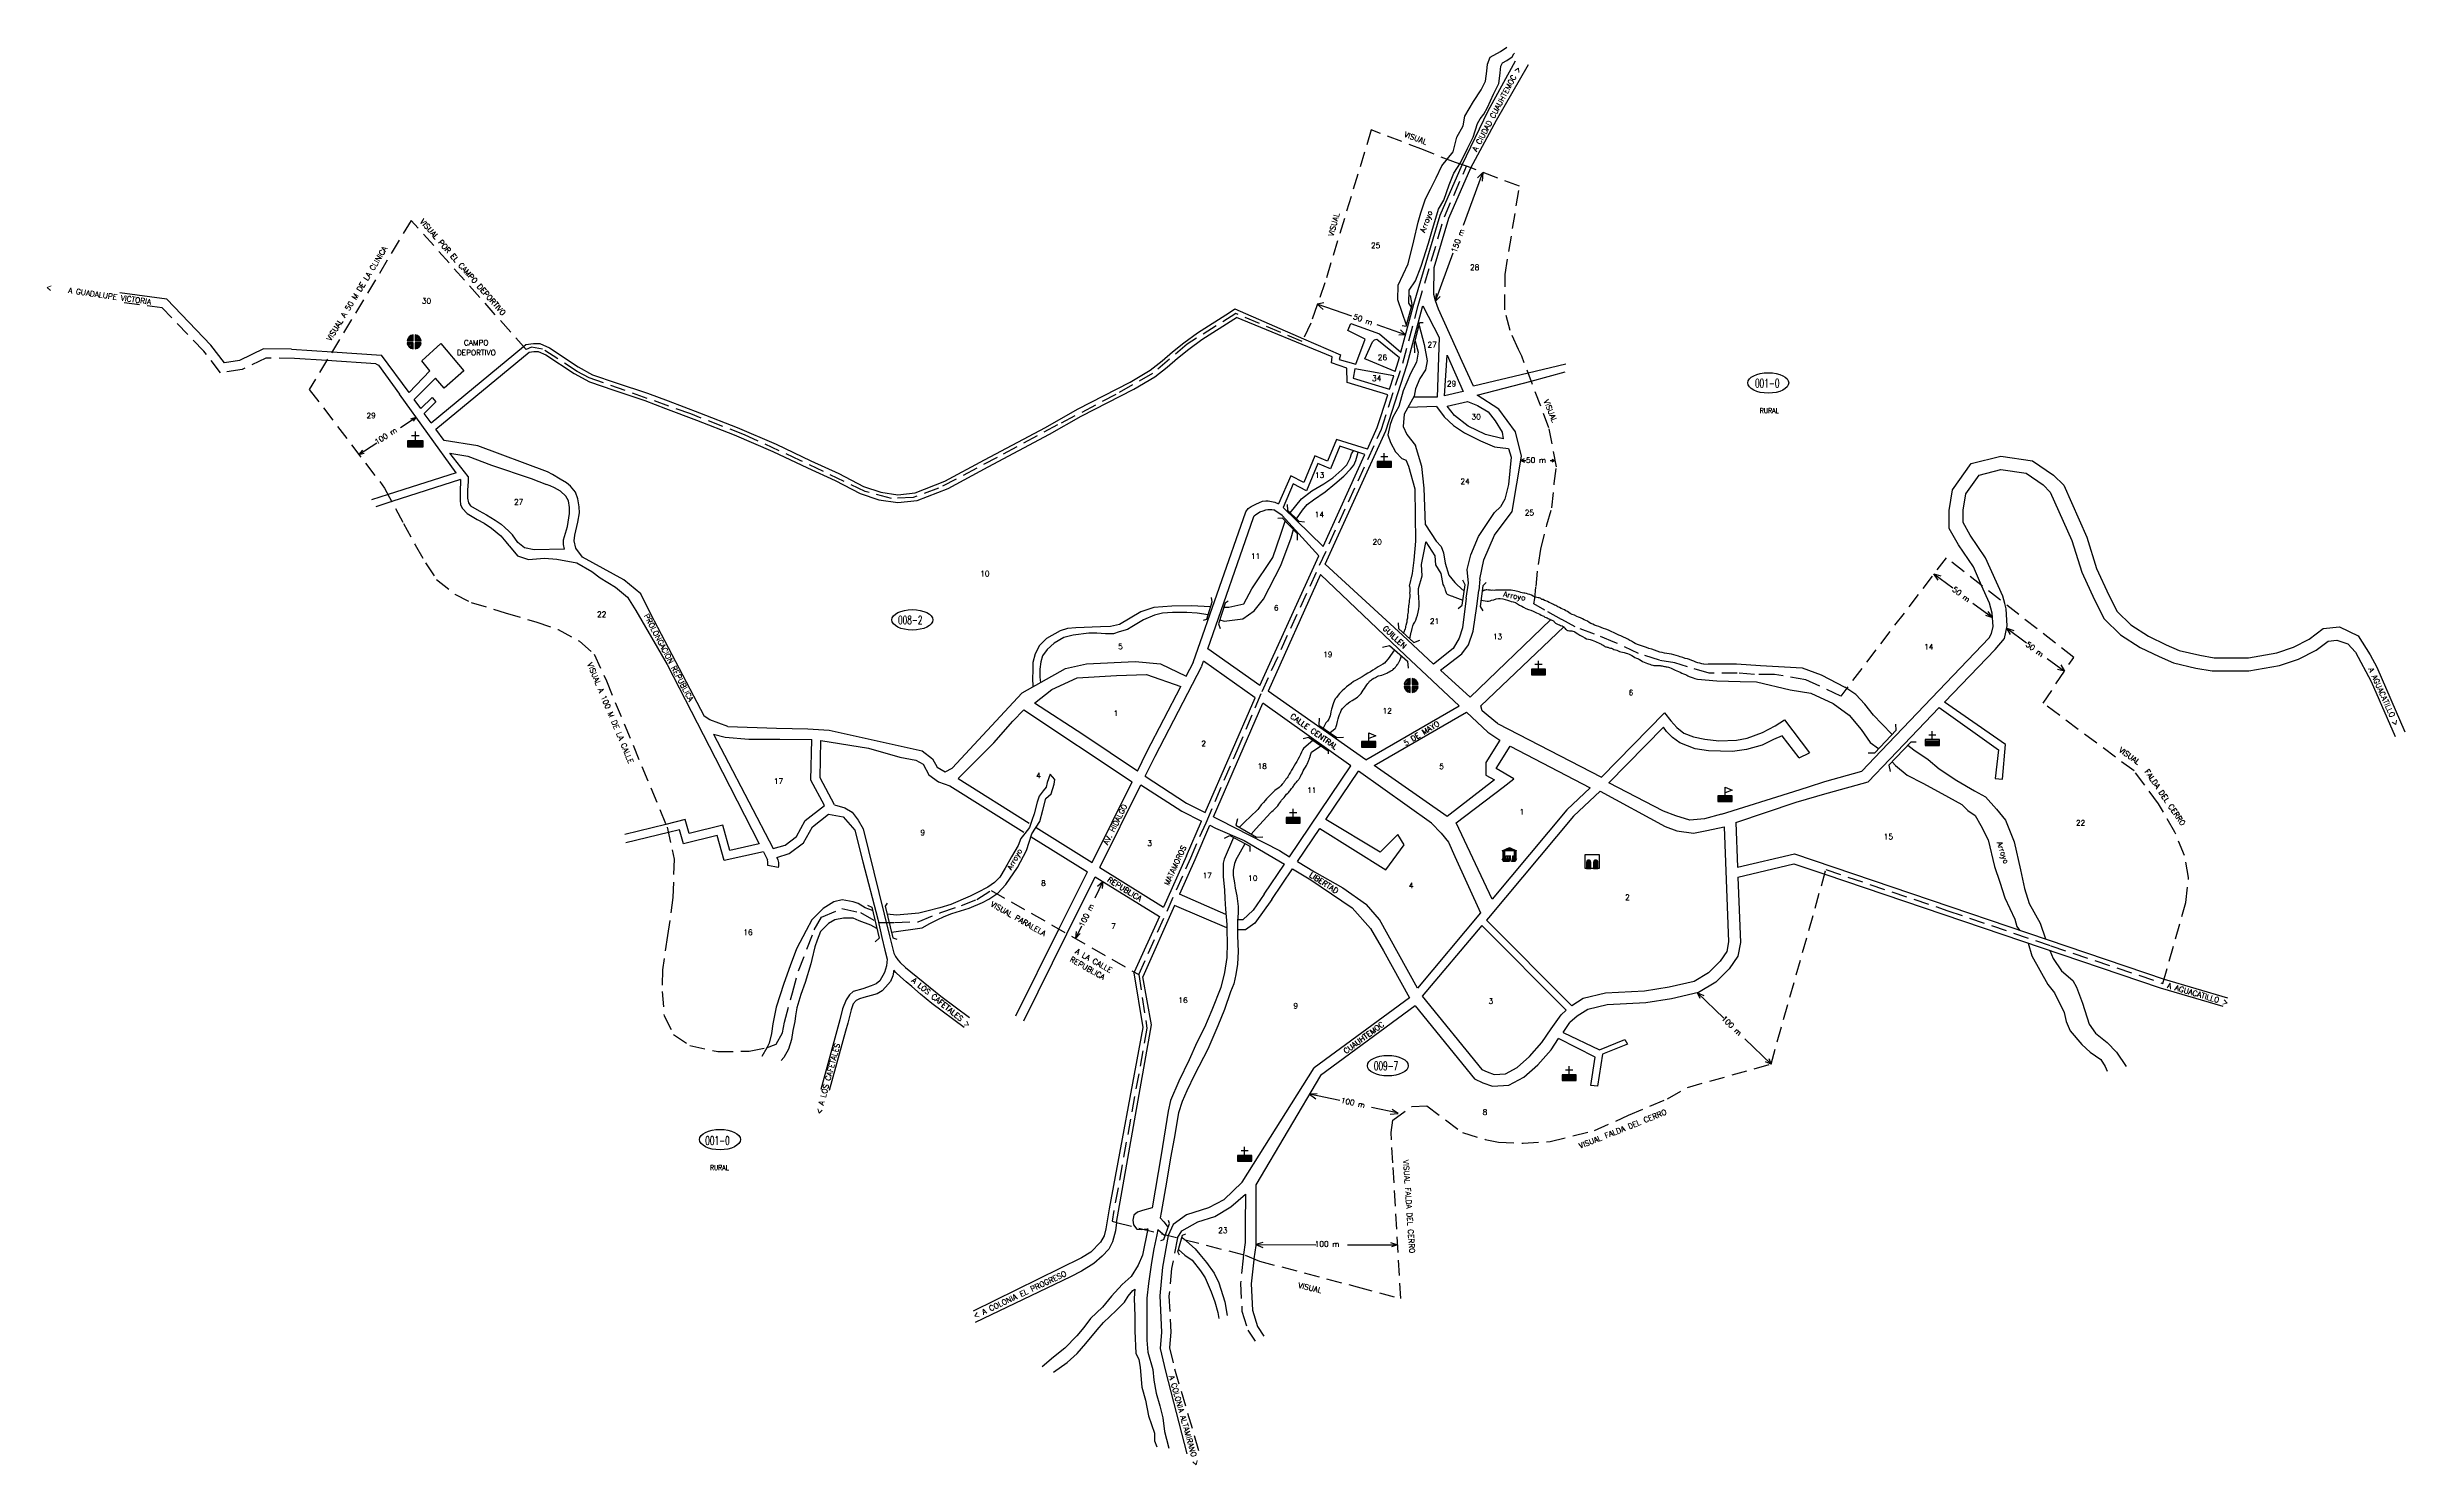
# Model space of a CAD drawing. Extents: x 601048 to 604101, y 1723725 to 1725560.
import ezdxf

# ---------------------------------------------------------------- set-up
doc = ezdxf.new("R2010")
doc.units = 0
doc.header["$LTSCALE"] = 80
doc.header["$MEASUREMENT"] = 0
doc.linetypes.add('HIDDEN', pattern=[0.375, 0.25, -0.125])
doc.layers.get('0').update_dxf_attribs({"linetype": 'CONTINUOUS'})
for name, color, linetype in [('4', 9, 'CONTINUOUS'), ('6', 10, 'CONTINUOUS'), ('9', 5, 'CONTINUOUS'), ('A', 3, 'CONTINUOUS'), ('C', 1, 'CONTINUOUS'), ('D', 6, 'CONTINUOUS'), ('F', 15, 'CONTINUOUS')]:
    doc.layers.add(name, color=color, linetype=linetype)
doc.styles.add('ROMANS', font='ROMANS', dxfattribs={"height": 7})

# ---------------------------------------------------------------- blocks, each defined once
blk = doc.blocks.new('ESC')
for p, q in [((0, -2), (0, 10)), ((0, 10), (10, 6)), ((10, 6), (0, 2)), ((-10, -3.5), (10, -3.5)), ((-10, -5), (10, -5)), ((-10, -6.5), (10, -6.5)), ((-10, -8), (10, -8)), ((-10, -9.5), (10, -9.5))]:
    blk.add_line(p, q)
blk.add_lwpolyline([(-10, -2), (-10, -10), (10, -10), (10, -2)], close=True)
blk = doc.blocks.new('IGL')
for p, q in [((-5, 5), (5, 5)), ((0, -2), (0, 10)), ((-10, -3.5), (10, -3.5)), ((-10, -5), (10, -5)), ((-10, -6.5), (10, -6.5)), ((-10, -8), (10, -8)), ((-10, -9.5), (10, -9.5))]:
    blk.add_line(p, q)
blk.add_lwpolyline([(-10, -2), (-10, -10), (10, -10), (10, -2)], close=True)
blk = doc.blocks.new('PLZ')
for p, q in [((-9, 5.5), (9, 5.5)), ((-9, 4), (-7, 4)), ((-9, 2.5), (-7, 2.5)), ((-9, 1), (-7, 1)), ((-6, 7), (6, 7)), ((-3, 8.5), (3, 8.5)), ((7, 4), (9, 4)), ((7, 2.5), (9, 2.5)), ((7, 1), (9, 1)), ((-9.75, -6.5), (1.75, -6.5)), ((-9, -0.5), (-7, -0.5)), ((-9, -2), (-7, -2)), ((-9, -3.5), (-7, -3.5)), ((-9, -5), (-7, -5)), ((-9, -8), (1, -8)), ((-8.25, -9.5), (0.25, -9.5)), ((-5, -2), (2, -2)), ((-5, -6), (-5, -2)), ((-3, -2), (-3, -6)), ((-1, -2), (-1, -6)), ((1, -2), (1, -6)), ((3.25, -9.5), (8.25, -9.5)), ((4, -8), (9, -8)), ((4.75, -6.5), (9.75, -6.5)), ((5, -3.5), (9, -3.5)), ((5, -5), (9, -5)), ((7, -0.5), (9, -0.5)), ((7, -2), (9, -2))]:
    blk.add_line(p, q)
blk.add_lwpolyline([(0, 10), (10, 5), (9, 5), (9, -6), (10, -6), (8, -10), (3, -10), (5, -6), (5, -2), (7, -2), (7, 5), (-7, 5), (-7, -6), (2, -6), (0, -10), (-8, -10), (-10, -6), (-9, -6), (-9, 5), (-10, 5)], close=True)
blk = doc.blocks.new('PAL')
for p, q in [((-7.598076, 0.5), (-2.401924, 0.5)), ((2.401924, 0.5), (7.598076, 0.5)), ((-8, -1), (-2, -1)), ((-8, -2.5), (-2, -2.5)), ((-8, -4), (-2, -4)), ((-8, -5.5), (-2, -5.5)), ((-8, -7), (-2, -7)), ((-8, -8.5), (-2, -8.5)), ((-8, -10), (-2, -10)), ((2, -1), (8, -1)), ((2, -2.5), (8, -2.5)), ((2, -4), (8, -4)), ((2, -5.5), (8, -5.5)), ((2, -7), (8, -7)), ((2, -8.5), (8, -8.5)), ((2, -10), (8, -10))]:
    blk.add_line(p, q)
blk.add_lwpolyline([(-10, -10), (-10, 10), (10, 10), (10, -10)], close=True)
for points in [[(-2, -10), (-2, -1, 1), (-8, -1), (-8, -10)], [(8, -10), (8, -1, 1), (2, -1), (2, -10)]]:
    blk.add_lwpolyline(points, format="xyb")
blk = doc.blocks.new('SME')
for p, q in [((-9.88686, 1.5), (-1.498153, 1.506218)), ((-9.650157, 2.621921), (-2.621921, 9.650157)), ((-8.64984, 1.500917), (-1.499727, 8.65103)), ((-6.526947, 1.50249), (-1.49926, 6.530177)), ((-4.404053, 1.504064), (-1.498793, 4.409324)), ((-2.281159, 1.505637), (-1.498325, 2.288471)), ((-1.498153, 1.506218), (-1.5, 9.88686)), ((1.5, 9.88686), (1.524648, 1.506218)), ((1.507269, 7.415385), (3.47039, 9.378507)), ((1.513489, 5.300286), (4.919461, 8.706257)), ((1.51971, 3.185186), (6.189124, 7.8546)), ((1.524648, 1.506218), (9.88686, 1.5)), ((1.961737, 1.505893), (7.295316, 6.839471)), ((4.081481, 1.504317), (8.241248, 5.664083)), ((6.201226, 1.50274), (9.018655, 4.32017)), ((8.32097, 1.501164), (9.604462, 2.784657)), ((-1.498153, -1.433517), (-9.88686, -1.5)), ((-9.835546, -1.806109), (-9.526582, -1.497145)), ((-9.378507, -3.47039), (-7.388315, -1.480198)), ((-8.706257, -4.919461), (-5.250048, -1.463252)), ((-7.8546, -6.189124), (-3.111781, -1.446305)), ((-6.839471, -7.295316), (-1.498267, -1.954111)), ((-5.664083, -8.241248), (-1.49873, -4.075895)), ((-4.32017, -9.018655), (-1.499194, -6.197679)), ((-2.784656, -9.604462), (-1.499657, -8.319463)), ((-1.5, -9.88686), (-1.498153, -1.433517)), ((1.524648, -1.433517), (1.5, -9.88686)), ((1.500949, -9.561497), (9.565005, -1.497441)), ((1.507152, -7.433974), (7.460417, -1.480709)), ((1.513356, -5.30645), (5.355829, -1.463976)), ((1.519559, -3.178927), (3.251241, -1.447244)), ((9.88686, -1.5), (1.524648, -1.433517)), ((4.033158, -9.150609), (9.150609, -4.033158))]:
    blk.add_line(p, q)
for start, end in [(98.626927, 171.373073), (8.626927, 81.373073), (188.626927, 261.373073), (278.626927, 351.373073)]:
    blk.add_arc((0, 0), 10, start, end)
blk = doc.blocks.new('ELL')
blk.add_circle((0, 0), 1)

msp = doc.modelspace()

# ---------------------------------------------------------------- linework, layer by layer
at = {"layer": '4', "color": 9, "linetype": 'HIDDEN'}
for p, q in [((602981.343067, 1724910.323529), (602977.137955, 1724881.736538)), ((602977.137955, 1724881.736538), (602975.361628, 1724861.159833))]:
    msp.add_line(p, q, dxfattribs=at)
for points in [[(602981.799908, 1724910.139325), (602989.681199, 1724941.652544), (602995.873642, 1724963.599249), (602999.251339, 1724995.112468), (603002.066084, 1725017.059174), (602992.217703, 1725067.336514), (602957.044415, 1725160.164597), (602952.778828, 1725168.647231), (602941.858605, 1725193.649425), (602935.052239, 1725220.074158), (602935.633448, 1725266.163766), (602954.018926, 1725380.149042), (602886.735456, 1725405.842038), (602871.397845, 1725410.807488), (602841.350391, 1725422.516431), (602830.01403, 1725427.290409), (602762.191199, 1725453.177797), (602702.11088, 1725255.124682), (602683.751573, 1725203.107906), (602672.57877, 1725179.062747), (602586.810788, 1725215.443927), (602523.895453, 1725175.67845), (602479.036544, 1725137.887143), (602431.565102, 1725110.586861), (602355.953689, 1725071.10332), (602277.803078, 1725029.081549), (602201.911147, 1724989.069059), (602168.901618, 1724977.223971), (602140.970476, 1724976.095869), (602106.832415, 1724984.838674), (602022.729619, 1725025.287399), (601950.503521, 1725058.284481), (601881.098756, 1725085.359006), (601749.687682, 1725132.220757), (601734.170327, 1725140.39954), (601689.028927, 1725169.448308), (601674.640109, 1725171.986548), (601667.876116, 1725168.952192), (601519.124313, 1725335.972796), (601387.128833, 1725116.961261), (601484.677636, 1724989.403669), (601508.921654, 1724943.626761), (601524.186407, 1724915.80158), (601537.65531, 1724892.464335), (601552.022134, 1724870.922258), (601575.368224, 1724852.072945), (601596.918464, 1724841.301909), (601640.916865, 1724827.838109), (601680.425629, 1724816.169487), (601709.159285, 1724806.296037), (601736.995004, 1724791.037064), (601756.011815, 1724774.303968), (601771.806479, 1724739.595431), (601850.532589, 1724550.078045), (601859.567756, 1724508.870693), (601857.873661, 1724459.19608), (601851.097288, 1724410.085955), (601844.320908, 1724365.491696), (601844.202881, 1724337.497842), (601846.461674, 1724305.886743), (601858.885023, 1724281.613935), (601879.778841, 1724267.501841), (601915.919499, 1724259.599068), (601956.577745, 1724260.16355), (601979.165657, 1724264.679422), (601991.589007, 1724269.195294), (601999.712202, 1724283.797056), (602002.535651, 1724297.908982), (602012.716479, 1724335.877362), (602020.622142, 1724364.101193), (602040.951006, 1724417.161997), (602050.550743, 1724433.531822), (602076.526511, 1724444.821356), (602100.808207, 1724439.741064), (602123.960519, 1724426.758103), (602144.854067, 1724426.758103), (602175.347359, 1724427.887053), (602204.711268, 1724439.741064), (602231.816412, 1724448.772693), (602251.580585, 1724456.675362), (602269.906893, 1724468.441938), (602461.167046, 1724359.330008), (602471.769683, 1724290.083602), (602426.52392, 1724040.14791), (602432.282246, 1724038.333164), (602599.120947, 1723996.170152), (602617.29784, 1723988.395917), (602743.770706, 1723955.158731), (602800.386017, 1723939.81962), (602790.156533, 1724115.572256), (602787.769493, 1724154.777487), (602790.113733, 1724170.736375), (602814.611474, 1724188.577635), (602834.306479, 1724189.425035), (602880.300324, 1724154.700663), (602909.865009, 1724145.947597), (602927.038058, 1724142.251768), (602958.969965, 1724141.056311), (602993.905492, 1724143.309632), (603051.353791, 1724157.464062), (603095.451433, 1724177.280263), (603145.617555, 1724198.714113), (603171.509745, 1724213.272954), (603279.852508, 1724243.460043), (603350.986068, 1724495.346795), (603508.564456, 1724442.140476), (603642.331009, 1724396.635076), (603787.323476, 1724347.982653), (603817.033777, 1724452.590071), (603820.569668, 1724485.284642), (603815.265831, 1724513.561029), (603802.890224, 1724543.604691), (603781.674902, 1724580.717445), (603749.851912, 1724623.132027), (603632.165601, 1724710.819592), (603671.73038, 1724770.14428), (603506.489243, 1724899.262722), (603370.339848, 1724720.125425), (603324.956719, 1724741.06355), (603284.228268, 1724748.042928), (603258.627532, 1724748.042928), (603236.038519, 1724749.706721), (603199.741983, 1724749.706721), (603171.630189, 1724757.706079), (603155.445358, 1724763.186729), (603135.273051, 1724766.330149), (603108.304447, 1724775.23725), (603077.6194, 1724789.552797), (603051.341153, 1724800.131378), (603026.242182, 1724809.515529), (603008.440341, 1724819.392337), (602986.877899, 1724831.092505), (602972.860777, 1724839.609193), (602974.027309, 1724846.261298), (602975.361628, 1724861.159833)], [(602461.167046, 1724359.330008), (602528.468266, 1724510.610442), (602548.218654, 1724556.017558), (602588.421959, 1724649.493338), (602620.739458, 1724725.9122), (602775.464542, 1725065.470604), (602802.909343, 1725151.129968), (602822.980345, 1725225.889687), (602856.901896, 1725340.85029), (602885.681946, 1725406.183105)]]:
    msp.add_lwpolyline(points, dxfattribs=at)
at = {"layer": '6', "color": 10, "linetype": 'CONTINUOUS'}
for p, q in [((602585.384272, 1725221.395747), (602674.325549, 1725182.822017)), ((603013.988246, 1725149.769602), (602965.395412, 1725138.124943)), ((602969.217407, 1725128.038072), (603013.397365, 1725139.728463)), ((601489.046205, 1724981.155054), (601467.445519, 1724974.306962)), ((601493.92581, 1724971.941513), (601473.076734, 1724965.237884)), ((602454.67682, 1724361.492596), (602466.214998, 1724290.848014))]:
    msp.add_line(p, q, dxfattribs=at)
at = {"layer": '6'}
msp.add_line((602466.214998, 1724290.848014), (602423.025507, 1724056.177397), dxfattribs=at)
at = {"layer": '6', "linetype": 'CONTINUOUS'}
for points in [[(602879.943905, 1725408.040758), (602913.597944, 1725477.747314), (602949.071449, 1725542.825389)], [(602891.317323, 1725404.092397), (602924.239996, 1725465.914937), (602965.625751, 1725538.092438)], [(601364.00808, 1725169.26761), (601327.985787, 1725169.629503), (601296.605589, 1725154.721887), (601277.435627, 1725151.640698), (601259.739753, 1725174.468158), (601202.540257, 1725234.115339), (601141.929559, 1725242.109936)], [(602499.437986, 1724021.361752), (602491.776308, 1723980.571061), (602488.268829, 1723943.295491), (602490.518598, 1723896.536772), (602488.880972, 1723875.109145), (602495.683479, 1723845.78317), (602523.221254, 1723738.965073)], [(602610.254459, 1723991.408363), (602610.092756, 1723989.925395), (602606.627522, 1723958.720232), (602608.322701, 1723924.797026), (602614.867325, 1723903.514683), (602623.045407, 1723891.381542)]]:
    msp.add_lwpolyline(points, dxfattribs=at)
at = {"layer": '6', "linetype": 'HIDDEN'}
for points in [[(601367.948349, 1725157.227419), (601330.634007, 1725157.602292), (601300.204524, 1725143.146327), (601272.312403, 1725138.663225), (601250.642099, 1725166.617651), (601196.794751, 1725222.769239), (601141.929559, 1725230.005999)], [(602511.094521, 1724018.415945), (602503.671872, 1723978.897837), (602500.295948, 1723943.020369), (602502.540636, 1723896.367248), (602500.986253, 1723876.02881), (602507.309452, 1723848.769156), (602539.465594, 1723740.511571)], [(602596.930762, 1723996.72365), (602596.480529, 1723991.993465), (602592.91916, 1723959.922592), (602594.737282, 1723923.539092), (602602.245864, 1723899.122075), (602611.946486, 1723884.730067)]]:
    msp.add_lwpolyline(points, dxfattribs=at)
at = {"layer": '6', "color": 10, "linetype": 'CONTINUOUS'}
for points in [[(602171.648364, 1724983.250742), (602209.955912, 1724998.330777), (602261.514512, 1725025.87752), (602340.425799, 1725068.007356), (602381.803768, 1725091.386045), (602449.928116, 1725126.331347), (602476.044994, 1725141.995538), (602491.50548, 1725154.015805), (602504.892107, 1725165.613154), (602519.573088, 1725177.536933), (602537.127593, 1725190.466932), (602578.520604, 1725216.552642), (602585.384272, 1725221.395747)], [(601664.521896, 1725172.718357), (601667.475222, 1725175.156813), (601677.330488, 1725176.564173), (601685.661557, 1725176.564173), (601698.2835, 1725170.829101), (601735.41049, 1725146.38888), (601754.030595, 1725136.236309), (601784.596551, 1725125.760518), (601825.15598, 1725112.245833), (601851.782424, 1725102.174418), (601892.233035, 1725086.898864), (601940.92956, 1725067.968499), (601991.574023, 1725046.271951), (602036.553363, 1725024.690048), (602072.648418, 1725008.453424), (602104.514783, 1724991.641439), (602127.111678, 1724984.111993), (602149.178111, 1724980.844129), (602171.648364, 1724983.250742)], [(601364.00808, 1725169.26761), (601416.57172, 1725165.813933)], [(601409.777993, 1725154.541543), (601367.948349, 1725157.227419)], [(603552.574383, 1724863.252067), (603541.85616, 1724887.499911), (603522.637679, 1724915.751673), (603510.400508, 1724937.15862), (603510.400508, 1724960.190467), (603514.892707, 1724987.133473), (603539.099142, 1725021.009649), (603577.620694, 1725030.636387), (603618.424818, 1725024.809433), (603645.745171, 1725006.12364), (603658.870091, 1724993.003689), (603688.706801, 1724925.896522), (603701.489774, 1724885.238837), (603717.070836, 1724850.750981), (603728.237376, 1724829.441116), (603745.590334, 1724812.094736), (603768.397756, 1724797.58642), (603791.484813, 1724786.596749), (603808.247257, 1724779.265957), (603835.007407, 1724772.845951), (603853.701093, 1724769.731517), (603898.115011, 1724769.731517), (603934.606576, 1724776.168769), (603956.385689, 1724783.425719), (603976.760644, 1724793.609337), (603994.789654, 1724807.472556), (604016.042679, 1724809.597059), (604040.000471, 1724797.898955), (604055.721737, 1724773.652469), (604064.256141, 1724757.48815), (604100.543613, 1724673.683293)], [(603582.474479, 1724839.88831), (603579.800451, 1724849.243866), (603557.690722, 1724899.262722), (603537.908329, 1724928.343453), (603528.598971, 1724944.628664), (603528.598971, 1724960.91387), (603532.089979, 1724981.851995), (603549.545029, 1725006.279812), (603577.473108, 1725013.259185), (603610.055873, 1725008.606266), (603632.165601, 1724993.484287), (603641.474959, 1724984.178454), (603669.403038, 1724921.364079), (603682.203409, 1724880.651056), (603698.494788, 1724844.590953), (603711.29516, 1724820.163136), (603732.241224, 1724799.225011), (603757.84196, 1724782.939805), (603782.279032, 1724771.307513), (603800.897754, 1724763.164907), (603829.989504, 1724756.185528), (603850.935562, 1724752.695842), (603898.646034, 1724752.695842), (603938.210813, 1724759.67522), (603962.647885, 1724767.817821), (603985.921285, 1724779.450113), (604001.048992, 1724791.082405), (604012.685692, 1724792.245638), (604026.649735, 1724787.592719), (604036.631626, 1724776.795534), (604056.90515, 1724738.737095), (604088.04965, 1724667.895597)], [(601848.937484, 1724553.917944), (601795.473469, 1724540.882881)], [(601852.04625, 1724543.17458), (601797.197533, 1724529.801913)], [(603349.346957, 1724489.542637), (603783.821724, 1724342.38198)], [(602302.048907, 1724306.054654), (602357.787582, 1724418.306918)], [(602312.128812, 1724299.372464), (602368.228001, 1724412.350767)], [(602132.549746, 1724390.854446), (602135.434278, 1724379.320693), (602134.713145, 1724370.670381), (602131.828613, 1724362.020069), (602126.059555, 1724351.20718), (602121.011631, 1724347.602885), (602114.521434, 1724344.719449), (602103.704446, 1724341.11515), (602091.445198, 1724337.510855), (602086.397267, 1724333.185696), (602082.070476, 1724326.697966), (602077.743678, 1724315.164213), (602074.138013, 1724300.747029), (602049.488726, 1724210.618223)], [(602128.346246, 1724407.423135), (602132.549746, 1724390.854446)], [(602138.36812, 1724409.648445), (602144.087867, 1724387.250146), (602146.196622, 1724382.753509), (602149.352549, 1724378.485339), (602152.322835, 1724374.959463), (602159.19162, 1724368.649998), (602204.859766, 1724331.535484), (602242.173986, 1724303.699607)], [(602235.062019, 1724290.963774), (602193.106654, 1724322.140018), (602178.626481, 1724334.202254), (602167.174269, 1724343.783276), (602160.06216, 1724349.975953), (602152.450787, 1724356.471001), (602146.510209, 1724362.038189), (602144.096848, 1724365.007355), (602142.645601, 1724357.694915), (602139.761076, 1724350.486321), (602133.270879, 1724343.277726), (602128.944088, 1724338.231714), (602122.45389, 1724334.627414), (602114.521434, 1724332.464837), (602105.146712, 1724329.581402), (602099.377655, 1724328.139684), (602095.050856, 1724325.977102), (602091.445198, 1724321.651948), (602088.560666, 1724313.722495), (602084.233868, 1724296.421871), (602081.349343, 1724286.32984), (602060.441753, 1724209.319204)], [(602455.232337, 1724362.715698), (602454.67682, 1724361.492596)], [(603788.890885, 1724353.501367), (603870.894556, 1724329.243722)], [(603783.821724, 1724342.38198), (603864.809012, 1724318.599456)], [(602418.559646, 1724030.176526), (602416.205146, 1724021.204105), (602411.548355, 1724012.989353), (602398.947628, 1723999.845748), (602386.894752, 1723992.452465), (602246.917084, 1723923.448532)], [(602432.282246, 1724038.333164), (602430.938643, 1724027.372309), (602427.070946, 1724013.453875), (602422.592543, 1724004.017067), (602413.920774, 1723994.89596), (602403.075232, 1723985.264821), (602387.168681, 1723975.201482), (602372.924378, 1723967.808205), (602249.156901, 1723909.065625)]]:
    msp.add_lwpolyline(points, dxfattribs=at)
at = {"layer": '6'}
msp.add_lwpolyline([(602423.025507, 1724056.177397), (602418.559646, 1724030.176526)], dxfattribs=at)
at = {"layer": '9', "linetype": 'CONTINUOUS'}
for p, q in [((602832.286855, 1724941.680982), (602846.312898, 1724920.837719)), ((602817.737983, 1724896.226634), (602819.789859, 1724920.776207)), ((602827.447724, 1724890.379268), (602830.369097, 1724905.604263)), ((602830.369097, 1724905.604263), (602832.990646, 1724918.871934)), ((602832.96894, 1724919.575407), (602844.465517, 1724901.85414)), ((602844.465517, 1724901.85414), (602845.580258, 1724889.899553)), ((602846.312898, 1724920.837719), (602852.525443, 1724913.699563)), ((602852.525443, 1724913.699563), (602855.696679, 1724905.5543)), ((602855.696679, 1724905.5543), (602857.923849, 1724892.015251)), ((602811.784096, 1724862.201138), (602815.734538, 1724878.916698)), ((602815.734538, 1724878.916698), (602817.737983, 1724896.226634)), ((602823.569032, 1724859.534696), (602828.329524, 1724875.750082)), ((602828.329524, 1724875.750082), (602827.447724, 1724890.379268)), ((602845.580258, 1724889.899553), (602852.171814, 1724878.696838)), ((602852.171814, 1724878.696838), (602855.082118, 1724864.542719)), ((602857.923849, 1724892.015251), (602862.5035, 1724876.525028)), ((602862.5035, 1724876.525028), (602870.422497, 1724867.194046)), ((602810.97511, 1724839.17673), (602810.600057, 1724837.074156)), ((602811.326584, 1724841.628536), (602810.97511, 1724839.17673)), ((602811.465556, 1724843.945976), (602811.326584, 1724841.628536)), ((602811.587892, 1724846.37308), (602811.465556, 1724843.945976)), ((602811.947433, 1724848.705411), (602811.587892, 1724846.37308)), ((602811.784096, 1724862.201138), (602811.962793, 1724859.55432)), ((602811.996736, 1724855.632913), (602811.858888, 1724853.435568)), ((602811.858888, 1724853.435568), (602811.998495, 1724851.367741)), ((602811.998495, 1724851.367741), (602811.947433, 1724848.705411)), ((602811.962793, 1724859.55432), (602812.086888, 1724857.716252)), ((602812.086888, 1724857.716252), (602811.996736, 1724855.632913)), ((602823.52605, 1724852.376816), (602823.571951, 1724856.072807)), ((602823.735771, 1724849.270481), (602823.52605, 1724852.376816)), ((602823.571951, 1724856.072807), (602823.569032, 1724859.534696)), ((602823.968449, 1724845.824103), (602823.735771, 1724849.270481)), ((602824.177548, 1724842.726958), (602823.968449, 1724845.824103)), ((602824.125326, 1724839.261346), (602824.177548, 1724842.726958)), ((602824.304022, 1724836.614528), (602824.125326, 1724839.261346)), ((602855.082118, 1724864.542719), (602856.021284, 1724862.528874)), ((602856.021284, 1724862.528874), (602856.954129, 1724860.745408)), ((602856.954129, 1724860.745408), (602857.608395, 1724858.712328)), ((602857.608395, 1724858.712328), (602857.701466, 1724857.333777)), ((602857.701466, 1724857.333777), (602858.285618, 1724856.339205)), ((602858.285618, 1724856.339205), (602858.885903, 1724855.105685)), ((602858.885903, 1724855.105685), (602859.273065, 1724853.746989)), ((602859.273065, 1724853.746989), (602859.572317, 1724852.733183)), ((602859.572317, 1724852.733183), (602860.102488, 1724852.538171)), ((602860.102488, 1724852.538171), (602860.656237, 1724851.993926)), ((602860.656237, 1724851.993926), (602861.49601, 1724851.589011)), ((602861.49601, 1724851.589011), (602862.334039, 1724851.073191)), ((602862.334039, 1724851.073191), (602863.38806, 1724850.913546)), ((602863.38806, 1724850.913546), (602864.226709, 1724850.388536)), ((602864.226709, 1724850.388536), (602865.8109, 1724850.033879)), ((602865.8109, 1724850.033879), (602867.402537, 1724849.568938)), ((602867.402537, 1724849.568938), (602869.08096, 1724848.639012)), ((602869.08096, 1724848.639012), (602870.44916, 1724847.928181)), ((602873.586894, 1724863.9456), (602870.422497, 1724867.194046)), ((602870.44916, 1724847.928181), (602880.723682, 1724844.187355)), ((602882.539114, 1724855.981669), (602873.586894, 1724863.9456)), ((602904.354134, 1724844.03053), (602912.103336, 1724842.893014)), ((602907.783134, 1724856.560474), (602906.604263, 1724855.75666)), ((602908.51204, 1724856.840491), (602907.783134, 1724856.560474)), ((602909.011187, 1724857.104996), (602908.51204, 1724856.840491)), ((602909.804425, 1724857.389357), (602909.011187, 1724857.104996)), ((602910.833743, 1724857.45885), (602909.804425, 1724857.389357)), ((602911.927393, 1724857.532686), (602910.833743, 1724857.45885)), ((602912.972223, 1724857.372421), (602911.927393, 1724857.532686)), ((602912.103336, 1724842.893014), (602914.171163, 1724843.032621)), ((602914.010732, 1724857.442534), (602912.972223, 1724857.372421)), ((602915.055562, 1724857.282269), (602914.010732, 1724857.442534)), ((602914.171163, 1724843.032621), (602915.993719, 1724843.386475)), ((602916.394483, 1724857.141859), (602915.055562, 1724857.282269)), ((602915.993719, 1724843.386475), (602918.087409, 1724844.100226)), ((602918.02575, 1724856.910399), (602916.394483, 1724857.141859)), ((602919.294017, 1724856.996025), (602918.02575, 1724856.910399)), ((602918.087409, 1724844.100226), (602920.923771, 1724844.753331)), ((602921.147597, 1724856.890361), (602919.294017, 1724856.996025)), ((602920.923771, 1724844.753331), (602924.030646, 1724845.775524)), ((602922.970153, 1724857.244215), (602921.147597, 1724856.890361)), ((602925.108633, 1724857.157786), (602922.970153, 1724857.244215)), ((602924.030646, 1724845.775524), (602926.882521, 1724846.19887)), ((602927.46136, 1724857.316627), (602925.108633, 1724857.157786)), ((602926.882521, 1724846.19887), (602929.244438, 1724846.358332)), ((602929.829599, 1724857.24571), (602927.46136, 1724857.316627)), ((602929.244438, 1724846.358332), (602932.451327, 1724845.762405)), ((602932.444853, 1724857.071451), (602929.829599, 1724857.24571)), ((602934.852723, 1724857.234015), (602932.444853, 1724857.071451)), ((602932.451327, 1724845.762405), (602935.682297, 1724844.94653)), ((602937.20545, 1724857.392857), (602934.852723, 1724857.234015)), ((602935.682297, 1724844.94653), (602938.613475, 1724844.331989)), ((602939.288788, 1724857.302705), (602937.20545, 1724857.392857)), ((602938.613475, 1724844.331989), (602941.035695, 1724843.461512)), ((602941.436459, 1724857.216896), (602939.288788, 1724857.302705)), ((602941.035695, 1724843.461512), (602943.458536, 1724842.581845)), ((602943.519797, 1724857.126745), (602941.436459, 1724857.216896)), ((602943.458536, 1724842.581845), (602945.865245, 1724841.941127)), ((602945.681235, 1724856.700273), (602943.519797, 1724857.126745)), ((602948.064986, 1724856.399598), (602945.681235, 1724856.700273)), ((602945.865245, 1724841.941127), (602948.811935, 1724841.096827)), ((602949.942144, 1724855.944701), (602948.064986, 1724856.399598)), ((602948.811935, 1724841.096827), (602951.573657, 1724839.436835)), ((602951.779052, 1724855.265513), (602949.942144, 1724855.944701)), ((602951.573657, 1724839.436835), (602954.289428, 1724837.773741)), ((602953.933044, 1724854.949326), (602951.779052, 1724855.265513)), ((602955.825714, 1724854.264671), (602953.933044, 1724854.949326)), ((602957.702251, 1724853.818965), (602955.825714, 1724854.264671)), ((602959.571343, 1724853.483543), (602957.702251, 1724853.818965)), ((602961.148088, 1724853.23917), (602959.571343, 1724853.483543)), ((602963.302081, 1724852.922982), (602961.148088, 1724853.23917)), ((602965.209642, 1724852.017759), (602963.302081, 1724852.922982)), ((602967.601459, 1724851.597609), (602965.209642, 1724852.017759)), ((602969.738779, 1724850.707898), (602967.601459, 1724851.597609)), ((602971.662472, 1724849.563726), (602969.738779, 1724850.707898)), ((602973.5781, 1724848.539028), (602971.662472, 1724849.563726)), ((602974.948044, 1724847.939101), (602973.5781, 1724848.539028)), ((602976.80907, 1724847.723153), (602974.948044, 1724847.939101)), ((602978.163503, 1724847.352984), (602976.80907, 1724847.723153)), ((602979.446157, 1724847.088757), (602978.163503, 1724847.352984)), ((602980.80059, 1724846.718588), (602979.446157, 1724847.088757)), ((602981.877568, 1724846.2189), (602980.80059, 1724846.718588)), ((602983.2619, 1724845.26912), (602981.877568, 1724846.2189)), ((602984.901233, 1724844.918186), (602983.2619, 1724845.26912)), ((602986.53196, 1724843.874253), (602984.901233, 1724844.918186)), ((602988.416564, 1724843.309073), (602986.53196, 1724843.874253)), ((602990.553883, 1724842.419361), (602988.416564, 1724843.309073)), ((602992.769923, 1724841.18414), (602990.553883, 1724842.419361)), ((602994.892352, 1724840.514997), (602992.769923, 1724841.18414)), ((602996.570154, 1724839.594262), (602994.892352, 1724840.514997)), ((602998.193435, 1724838.660613), (602996.570154, 1724839.594262)), ((602806.448129, 1724808.866346), (602806.032863, 1724807.222669)), ((602806.647404, 1724810.153847), (602806.448129, 1724808.866346)), ((602807.05348, 1724811.796904), (602806.647404, 1724810.153847)), ((602807.299911, 1724812.385939), (602807.05348, 1724811.796904)), ((602807.699666, 1724814.259375), (602807.24531, 1724813.194689)), ((602807.24531, 1724813.194689), (602807.299911, 1724812.385939)), ((602808.113188, 1724815.792147), (602807.699666, 1724814.259375)), ((602808.465282, 1724818.234762), (602808.113188, 1724815.792147)), ((602809.095336, 1724820.936182), (602808.465282, 1724818.234762)), ((602809.330781, 1724825.106582), (602808.940217, 1724823.233767)), ((602808.940217, 1724823.233767), (602809.095336, 1724820.936182)), ((602809.436445, 1724826.960162), (602809.330781, 1724825.106582)), ((602809.827009, 1724828.832976), (602809.436445, 1724826.960162)), ((602810.003327, 1724830.460521), (602809.827009, 1724828.832976)), ((602810.142299, 1724832.777961), (602810.003327, 1724830.460521)), ((602810.494394, 1724835.220577), (602810.142299, 1724832.777961)), ((602810.600057, 1724837.074156), (602810.494394, 1724835.220577)), ((602815.238715, 1724807.613385), (602816.067503, 1724810.789834)), ((602816.067503, 1724810.789834), (602816.949769, 1724813.037438)), ((602816.949769, 1724813.037438), (602817.957794, 1724814.379541)), ((602817.957794, 1724814.379541), (602818.617206, 1724815.688876)), ((602818.617206, 1724815.688876), (602819.777431, 1724818.195284)), ((602819.777431, 1724818.195284), (602820.907252, 1724821.152018)), ((602820.907252, 1724821.152018), (602821.982471, 1724824.917503)), ((602821.982471, 1724824.917503), (602822.748087, 1724828.892891)), ((602822.748087, 1724828.892891), (602823.807795, 1724832.888133)), ((602823.807795, 1724832.888133), (602824.304022, 1724836.614528)), ((602954.289428, 1724837.773741), (602957.027573, 1724836.462982)), ((602957.027573, 1724836.462982), (602959.18847, 1724835.224037)), ((602959.18847, 1724835.224037), (602962.474042, 1724833.599413)), ((602962.474042, 1724833.599413), (602965.736657, 1724832.31483)), ((602965.736657, 1724832.31483), (602968.982015, 1724831.149102)), ((602968.982015, 1724831.149102), (602971.943596, 1724830.084234)), ((602971.943596, 1724830.084234), (602974.389394, 1724828.864524)), ((602974.389394, 1724828.864524), (602976.313088, 1724827.720352)), ((602976.313088, 1724827.720352), (602978.450408, 1724826.830641)), ((602978.450408, 1724826.830641), (602980.358589, 1724825.916227)), ((602980.358589, 1724825.916227), (602982.26615, 1724825.011004)), ((602982.26615, 1724825.011004), (602984.19729, 1724823.756548)), ((602984.19729, 1724823.756548), (602985.551722, 1724823.386379)), ((602985.551722, 1724823.386379), (602986.952691, 1724822.326935)), ((602986.952691, 1724822.326935), (602988.527692, 1724821.971658)), ((602988.527692, 1724821.971658), (602989.905702, 1724821.252256)), ((602989.905702, 1724821.252256), (602991.283093, 1724820.542045)), ((602991.283093, 1724820.542045), (602992.343434, 1724820.152021)), ((602992.343434, 1724820.152021), (602993.191274, 1724819.627631)), ((602993.191274, 1724819.627631), (602993.721445, 1724819.432619)), ((602993.721445, 1724819.432619), (602994.274574, 1724818.897565)), ((602994.274574, 1724818.897565), (602995.328594, 1724818.73792)), ((602995.328594, 1724818.73792), (602996.167243, 1724818.21291)), ((602996.167243, 1724818.21291), (602997.221264, 1724818.053265)), ((602997.221264, 1724818.053265), (602997.766947, 1724817.628494)), ((602997.766947, 1724817.628494), (602998.629678, 1724816.883536)), ((602999.570826, 1724837.950402), (602998.193435, 1724838.660613)), ((602998.629678, 1724816.883536), (602999.198939, 1724816.109533)), ((602999.198939, 1724816.109533), (603000.860689, 1724814.606084)), ((603001.178595, 1724837.246512), (602999.570826, 1724837.950402)), ((603000.860689, 1724814.606084), (603002.554004, 1724813.45559)), ((603002.562307, 1724836.305922), (603001.178595, 1724837.246512)), ((603002.554004, 1724813.45559), (603004.152583, 1724812.75108)), ((603003.940317, 1724835.58652), (603002.562307, 1724836.305922)), ((603005.847879, 1724834.681297), (603003.940317, 1724835.58652)), ((603004.152583, 1724812.75108), (603005.799362, 1724812.289862)), ((603005.799362, 1724812.289862), (603007.407131, 1724811.585972)), ((603008.286231, 1724833.571872), (603005.847879, 1724834.681297)), ((603007.407131, 1724811.585972), (603009.291734, 1724811.020791)), ((603010.193792, 1724832.666648), (603008.286231, 1724833.571872)), ((603009.291734, 1724811.020791), (603010.898883, 1724810.326092)), ((603012.331733, 1724831.767747), (603010.193792, 1724832.666648)), ((603010.898883, 1724810.326092), (603011.452632, 1724809.781847)), ((603011.452632, 1724809.781847), (603011.791514, 1724809.001522)), ((603011.791514, 1724809.001522), (603012.915648, 1724807.803369)), ((603014.262872, 1724830.51329), (603012.331733, 1724831.767747)), ((603016.170433, 1724829.608067), (603014.262872, 1724830.51329)), ((603017.864368, 1724828.448383), (603016.170433, 1724829.608067)), ((603019.811019, 1724826.964169), (603017.864368, 1724828.448383)), ((603022.257942, 1724825.864554), (603019.811019, 1724826.964169)), ((603025.218399, 1724824.679591), (603022.257942, 1724825.864554)), ((603028.203558, 1724823.26549), (603025.218399, 1724824.679591)), ((603030.412153, 1724822.140552), (603028.203558, 1724823.26549)), ((603033.064131, 1724821.285588), (603030.412153, 1724822.140552)), ((603035.796575, 1724820.196017), (603033.064131, 1724821.285588)), ((603037.957472, 1724818.957073), (603035.796575, 1724820.196017)), ((603040.149934, 1724818.071085), (603037.957472, 1724818.957073)), ((603042.303386, 1724816.942424), (603040.149934, 1724818.071085)), ((603044.534938, 1724815.477444), (603042.303386, 1724816.942424)), ((603046.466077, 1724814.222988), (603044.534938, 1724815.477444)), ((603048.903809, 1724813.122753), (603046.466077, 1724814.222988)), ((603051.351352, 1724812.013948), (603048.903809, 1724813.122753)), ((603054.058473, 1724811.162706), (603051.351352, 1724812.013948)), ((603057.028121, 1724809.978363), (603054.058473, 1724811.162706)), ((603059.981132, 1724808.903684), (603057.028121, 1724809.978363)), ((603062.721021, 1724807.70383), (603059.981132, 1724808.903684)), ((602792.177034, 1724779.888398), (602784.206894, 1724768.127775)), ((602806.032863, 1724807.222669), (602803.753283, 1724801.773867)), ((602811.973372, 1724794.19059), (602813.71833, 1724802.783836)), ((602813.71833, 1724802.783836), (602814.457587, 1724803.867756)), ((602814.457587, 1724803.867756), (602815.238715, 1724807.613385)), ((603012.915648, 1724807.803369), (603013.4998, 1724806.808797)), ((603013.4998, 1724806.808797), (603014.648052, 1724806.073884)), ((603014.648052, 1724806.073884), (603015.430939, 1724805.554341)), ((603015.430939, 1724805.554341), (603016.270713, 1724805.149426)), ((603016.270713, 1724805.149426), (603017.085784, 1724804.973649)), ((603017.085784, 1724804.973649), (603018.678042, 1724804.499517)), ((603018.678042, 1724804.499517), (603020.801011, 1724804.642847)), ((603020.801011, 1724804.642847), (603022.084789, 1724804.498714)), ((603022.084789, 1724804.498714), (603023.421966, 1724804.247399)), ((603023.421966, 1724804.247399), (603024.776398, 1724803.87723)), ((603024.776398, 1724803.87723), (603025.869508, 1724803.138594)), ((603025.869508, 1724803.138594), (603027.562823, 1724801.9881)), ((603027.562823, 1724801.9881), (603029.723721, 1724800.749156)), ((603029.723721, 1724800.749156), (603032.200543, 1724799.069929)), ((603032.200543, 1724799.069929), (603035.731385, 1724797.231058)), ((603035.731385, 1724797.231058), (603038.79352, 1724795.360542)), ((603038.79352, 1724795.360542), (603040.954418, 1724794.121598)), ((603040.954418, 1724794.121598), (603043.347359, 1724793.821543)), ((603043.347359, 1724793.821543), (603045.754688, 1724793.171634)), ((603045.754688, 1724793.171634), (603048.176908, 1724792.301158)), ((603048.176908, 1724792.301158), (603050.36999, 1724791.405979)), ((603050.36999, 1724791.405979), (603052.491798, 1724790.746026)), ((603052.491798, 1724790.746026), (603054.170221, 1724789.816101)), ((603054.170221, 1724789.816101), (603056.307541, 1724788.926389)), ((603056.307541, 1724788.926389), (603057.970452, 1724788.226222)), ((603057.970452, 1724788.226222), (603059.292701, 1724787.512288)), ((603059.292701, 1724787.512288), (603060.425441, 1724787.007133)), ((603060.425441, 1724787.007133), (603061.501295, 1724786.387351)), ((603061.501295, 1724786.387351), (603062.578272, 1724785.887663)), ((603062.578272, 1724785.887663), (603063.662192, 1724785.148406)), ((603065.903171, 1724806.653853), (603062.721021, 1724807.70383)), ((603063.662192, 1724785.148406), (603064.809824, 1724784.422683)), ((603064.809824, 1724784.422683), (603065.608843, 1724783.664192)), ((603065.608843, 1724783.664192), (603066.417593, 1724783.718794)), ((603069.458132, 1724805.278222), (603065.903171, 1724806.653853)), ((603066.417593, 1724783.718794), (603067.477935, 1724783.32877)), ((603067.477935, 1724783.32877), (603068.587098, 1724783.172848)), ((603068.587098, 1724783.172848), (603070.194246, 1724782.478148)), ((603072.973462, 1724803.669109), (603069.458132, 1724805.278222)), ((603070.194246, 1724782.478148), (603071.777313, 1724782.003396)), ((603071.777313, 1724782.003396), (603073.401135, 1724781.882221)), ((603076.789205, 1724801.849472), (603072.973462, 1724803.669109)), ((603073.401135, 1724781.882221), (603075.008284, 1724781.187521)), ((603075.008284, 1724781.187521), (603076.386294, 1724780.46812)), ((603076.386294, 1724780.46812), (603078.278344, 1724779.792655)), ((603080.074777, 1724800.224847), (603076.789205, 1724801.849472)), ((603078.278344, 1724779.792655), (603080.147435, 1724779.457233)), ((603082.742888, 1724799.130933), (603080.074777, 1724800.224847)), ((603080.147435, 1724779.457233), (603081.755205, 1724778.753343)), ((603081.755205, 1724778.753343), (603083.662766, 1724777.84812)), ((603085.473587, 1724797.930458), (603082.742888, 1724799.130933)), ((603088.759159, 1724796.305834), (603085.473587, 1724797.930458)), ((603091.736252, 1724795.011207), (603088.759159, 1724796.305834)), ((603094.427321, 1724793.577251), (603091.736252, 1724795.011207)), ((603097.189043, 1724791.917259), (603094.427321, 1724793.577251)), ((603099.097225, 1724791.002845), (603097.189043, 1724791.917259)), ((603101.583238, 1724789.324239), (603099.097225, 1724791.002845)), ((603103.744135, 1724788.085295), (603101.583238, 1724789.324239)), ((603106.996939, 1724786.809282), (603103.744135, 1724788.085295)), ((603110.781658, 1724785.449163), (603106.996939, 1724786.809282)), ((603114.796136, 1724784.104555), (603110.781658, 1724785.449163)), ((603118.557897, 1724783.084477), (603114.796136, 1724784.104555)), ((603121.598199, 1724781.674099), (603118.557897, 1724783.084477)), ((603125.304198, 1724780.65949), (603121.598199, 1724781.674099)), ((603128.859158, 1724779.283858), (603125.304198, 1724780.65949)), ((603132.62092, 1724778.263781), (603128.859158, 1724779.283858)), ((603135.811136, 1724777.09433), (603132.62092, 1724778.263781)), ((602757.832571, 1724749.498324), (602754.28053, 1724747.412066)), ((602761.106034, 1724751.334968), (602757.832571, 1724749.498324)), ((602764.143416, 1724753.38648), (602761.106034, 1724751.334968)), ((602767.410556, 1724755.453503), (602764.143416, 1724753.38648)), ((602770.947086, 1724757.769519), (602767.410556, 1724755.453503)), ((602774.229738, 1724759.606784), (602770.947086, 1724757.769519)), ((602777.280888, 1724761.317632), (602774.229738, 1724759.606784)), ((602775.866938, 1724747.253806), (602778.180576, 1724747.991639)), ((602779.549734, 1724762.855645), (602777.280888, 1724761.317632)), ((602778.180576, 1724747.991639), (602780.258753, 1724748.935148)), ((602781.263707, 1724764.817808), (602779.549734, 1724762.855645)), ((602780.258753, 1724748.935148), (602782.295556, 1724749.534272)), ((602784.206894, 1724768.127775), (602781.263707, 1724764.817808)), ((602782.295556, 1724749.534272), (602783.849264, 1724750.451605)), ((602783.849264, 1724750.451605), (602785.323748, 1724751.585163)), ((602785.323748, 1724751.585163), (602787.336973, 1724752.533519)), ((602787.336973, 1724752.533519), (602788.621913, 1724753.192669)), ((602788.621913, 1724753.192669), (602789.629397, 1724753.722299)), ((602789.629397, 1724753.722299), (602790.374355, 1724754.585031)), ((602790.374355, 1724754.585031), (602791.34337, 1724755.684462)), ((602791.34337, 1724755.684462), (602792.602987, 1724756.58194)), ((602792.602987, 1724756.58194), (602793.572003, 1724757.681372)), ((602793.572003, 1724757.681372), (602794.102714, 1724758.298833)), ((602794.102714, 1724758.298833), (602794.59554, 1724758.793717)), ((602794.59554, 1724758.793717), (602795.285976, 1724759.643535)), ((602795.285976, 1724759.643535), (602795.785663, 1724760.720513)), ((602795.785663, 1724760.720513), (602796.48529, 1724761.570951)), ((602796.48529, 1724761.570951), (602796.945347, 1724762.414448)), ((602796.945347, 1724762.414448), (602797.406025, 1724763.248754)), ((602797.406025, 1724763.248754), (602797.930415, 1724764.096594)), ((602797.930415, 1724764.096594), (602798.12915, 1724764.571623)), ((602798.12915, 1724764.571623), (602798.605339, 1724765.17617)), ((602798.605339, 1724765.17617), (602799.065396, 1724766.019667)), ((602799.065396, 1724766.019667), (602799.319273, 1724766.498419)), ((602799.319273, 1724766.498419), (602799.574895, 1724767.088075)), ((602799.574895, 1724767.088075), (602799.77363, 1724767.563104)), ((602799.77363, 1724767.563104), (602800.01944, 1724768.16133)), ((602800.01944, 1724768.16133), (602801.265277, 1724771.973384)), ((603083.662766, 1724777.84812), (603085.245833, 1724777.373368)), ((603085.245833, 1724777.373368), (603087.431973, 1724776.717759)), ((603087.431973, 1724776.717759), (603089.815724, 1724776.417083)), ((603089.815724, 1724776.417083), (603092.223053, 1724775.767175)), ((603092.223053, 1724775.767175), (603094.115102, 1724775.09171)), ((603094.115102, 1724775.09171), (603096.007772, 1724774.407055)), ((603096.007772, 1724774.407055), (603097.915333, 1724773.501832)), ((603097.915333, 1724773.501832), (603099.538614, 1724772.568183)), ((603099.538614, 1724772.568183), (603101.746588, 1724771.452436)), ((603101.746588, 1724771.452436), (603103.677727, 1724770.19798)), ((603103.677727, 1724770.19798), (603105.831179, 1724769.06932)), ((603105.831179, 1724769.06932), (603108.023641, 1724768.183331)), ((603108.023641, 1724768.183331), (603109.646922, 1724767.249683)), ((603109.646922, 1724767.249683), (603111.578061, 1724765.995227)), ((603111.578061, 1724765.995227), (603113.501134, 1724764.860245)), ((603113.501134, 1724764.860245), (603115.639075, 1724763.961343)), ((603115.639075, 1724763.961343), (603117.546636, 1724763.05612)), ((603117.546636, 1724763.05612), (603119.747164, 1724762.050657)), ((603119.747164, 1724762.050657), (603121.331355, 1724761.696)), ((603121.331355, 1724761.696), (603122.978754, 1724761.225592)), ((603122.978754, 1724761.225592), (603124.831173, 1724760.316646)), ((603124.831173, 1724760.316646), (603126.700265, 1724759.981224)), ((603126.700265, 1724759.981224), (603128.047252, 1724759.721339)), ((603128.047252, 1724759.721339), (603129.361471, 1724759.810067)), ((603129.361471, 1724759.810067), (603130.415491, 1724759.650422)), ((603130.415491, 1724759.650422), (603132.023801, 1724759.759005)), ((603132.023801, 1724759.759005), (603133.59248, 1724759.634107)), ((603133.59248, 1724759.634107), (603134.906699, 1724759.722835)), ((603134.906699, 1724759.722835), (603136.230108, 1724759.812183)), ((603139.042106, 1724776.278455), (603135.811136, 1724777.09433)), ((603136.230108, 1724759.812183), (603137.307086, 1724759.312496)), ((603137.307086, 1724759.312496), (603138.866575, 1724759.186977)), ((603138.866575, 1724759.186977), (603140.229074, 1724758.697334)), ((603141.973284, 1724775.663913), (603139.042106, 1724776.278455)), ((603140.229074, 1724758.697334), (603141.813265, 1724758.342677)), ((603141.813265, 1724758.342677), (603142.922427, 1724758.186755)), ((603144.887206, 1724775.168226), (603141.973284, 1724775.663913)), ((603142.922427, 1724758.186755), (603144.259603, 1724757.93544)), ((603144.259603, 1724757.93544), (603145.313624, 1724757.775795)), ((603147.872906, 1724774.566597), (603144.887206, 1724775.168226)), ((603145.313624, 1724757.775795), (603146.882303, 1724757.650897)), ((603146.882303, 1724757.650897), (603148.529703, 1724757.180488)), ((603151.009141, 1724774.196706), (603147.872906, 1724774.566597)), ((603148.529703, 1724757.180488), (603150.372931, 1724756.270922)), ((603150.372931, 1724756.270922), (603152.281113, 1724755.356508)), ((603153.99484, 1724773.595078), (603151.009141, 1724774.196706)), ((603152.281113, 1724755.356508), (603153.958916, 1724754.435773)), ((603153.958916, 1724754.435773), (603155.851586, 1724753.751118)), ((603156.941531, 1724772.750778), (603153.99484, 1724773.595078)), ((603155.851586, 1724753.751118), (603157.759147, 1724752.845895)), ((603159.87841, 1724771.915047), (603156.941531, 1724772.750778)), ((603157.759147, 1724752.845895), (603159.897087, 1724751.946993)), ((603162.301251, 1724771.03538), (603159.87841, 1724771.915047)), ((603159.897087, 1724751.946993), (603162.098739, 1724751.061625)), ((603162.098739, 1724751.061625), (603164.259637, 1724749.822681)), ((603165.547733, 1724769.989747), (603162.301251, 1724771.03538)), ((603164.259637, 1724749.822681), (603166.452719, 1724748.927502)), ((603168.802281, 1724768.824639), (603165.547733, 1724769.989747)), ((603166.452719, 1724748.927502), (603167.765777, 1724748.212947)), ((603167.765777, 1724748.212947), (603169.12021, 1724747.842779)), ((603171.724269, 1724768.209477), (603168.802281, 1724768.824639)), ((603169.12021, 1724747.842779), (603170.783121, 1724747.142612)), ((603174.155679, 1724767.339621), (603171.724269, 1724768.209477)), ((603177.131649, 1724765.9249), (603174.155679, 1724767.339621)), ((603180.078339, 1724765.0806), (603177.131649, 1724765.9249)), ((603182.286312, 1724763.964853), (603180.078339, 1724765.0806)), ((603185.223812, 1724763.119932), (603182.286312, 1724763.964853)), ((603187.639711, 1724762.479834), (603185.223812, 1724763.119932)), ((603190.33194, 1724761.849161), (603187.639711, 1724762.479834)), ((603192.715691, 1724761.548485), (603190.33194, 1724761.849161)), ((602717.290348, 1724718.372057), (602715.576375, 1724716.409894)), ((602719.179478, 1724721.158481), (602717.290348, 1724718.372057)), ((602720.87794, 1724723.350403), (602719.179478, 1724721.158481)), ((602722.615491, 1724724.963333), (602720.87794, 1724723.350403)), ((602724.629876, 1724726.714972), (602722.615491, 1724724.963333)), ((602727.343268, 1724729.32624), (602724.629876, 1724726.714972)), ((602730.340436, 1724731.836648), (602727.343268, 1724729.32624)), ((602733.077406, 1724734.098683), (602730.340436, 1724731.836648)), ((602736.027498, 1724736.485893), (602733.077406, 1724734.098683)), ((602739.318757, 1724739.016156), (602736.027498, 1724736.485893)), ((602742.60141, 1724740.853421), (602739.318757, 1724739.016156)), ((602740.83892, 1724716.499823), (602744.375449, 1724718.815839)), ((602746.438352, 1724742.958913), (602742.60141, 1724740.853421)), ((602744.375449, 1724718.815839), (602747.104353, 1724721.197348)), ((602750.220151, 1724745.060683), (602746.438352, 1724742.958913)), ((602747.104353, 1724721.197348), (602749.317473, 1724723.424016)), ((602749.317473, 1724723.424016), (602750.516787, 1724725.351433)), ((602754.28053, 1724747.412066), (602750.220151, 1724745.060683)), ((602750.516787, 1724725.351433), (602751.930348, 1724727.524119)), ((602751.930348, 1724727.524119), (602753.334718, 1724729.696186)), ((602753.334718, 1724729.696186), (602754.795975, 1724731.982879)), ((602754.795975, 1724731.982879), (602756.478925, 1724734.404559)), ((602756.478925, 1724734.404559), (602757.923509, 1724736.117729)), ((602757.923509, 1724736.117729), (602758.86088, 1724737.685868)), ((602758.86088, 1724737.685868), (602759.852269, 1724739.137635)), ((602759.852269, 1724739.137635), (602761.051043, 1724740.252579)), ((602761.051043, 1724740.252579), (602762.319851, 1724741.150677)), ((602762.319851, 1724741.150677), (602763.580088, 1724742.038965)), ((602763.580088, 1724742.038965), (602765.642133, 1724743.221423)), ((602765.642133, 1724743.221423), (602767.655979, 1724744.160589)), ((602767.655979, 1724744.160589), (602768.923662, 1724744.938593)), ((602768.923662, 1724744.938593), (602770.437739, 1724745.622444)), ((602770.437739, 1724745.622444), (602771.722679, 1724746.281594)), ((602771.722679, 1724746.281594), (602773.545235, 1724746.635447)), ((602773.545235, 1724746.635447), (602775.866938, 1724747.253806)), ((603170.783121, 1724747.142612), (603172.120881, 1724746.198919)), ((603172.120881, 1724746.198919), (603174.029063, 1724745.284505)), ((603174.029063, 1724745.284505), (603176.435771, 1724744.643787)), ((603176.435771, 1724744.643787), (603179.143512, 1724743.783355)), ((603179.143512, 1724743.783355), (603181.353231, 1724742.778512)), ((603181.353231, 1724742.778512), (603184.53538, 1724741.728536)), ((602704.44208, 1724686.465862), (602703.425989, 1724685.243233)), ((602705.401905, 1724687.564673), (602704.44208, 1724686.465862)), ((602706.354788, 1724688.903053), (602705.401905, 1724687.564673)), ((602707.291035, 1724690.351098), (602706.354788, 1724688.903053)), ((602708.245079, 1724692.492761), (602707.291035, 1724690.351098)), ((602708.84989, 1724694.610846), (602708.245079, 1724692.492761)), ((602709.519033, 1724696.733274), (602708.84989, 1724694.610846)), ((602709.840104, 1724699.635407), (602709.519033, 1724696.733274)), ((602710.661446, 1724702.922139), (602709.840104, 1724699.635407)), ((602711.551698, 1724705.871932), (602710.661446, 1724702.922139)), ((602712.396619, 1724708.809432), (602711.551698, 1724705.871932)), ((602713.270818, 1724711.17651), (602712.396619, 1724708.809432)), ((602714.146142, 1724713.663683), (602713.270818, 1724711.17651)), ((602715.576375, 1724716.409894), (602714.146142, 1724713.663683)), ((602717.525182, 1724683.305434), (602718.306311, 1724687.051063)), ((602718.306311, 1724687.051063), (602719.397042, 1724690.586789)), ((602719.397042, 1724690.586789), (602720.296484, 1724693.537202)), ((602720.296484, 1724693.537202), (602721.163238, 1724696.014564)), ((602721.163238, 1724696.014564), (602722.292438, 1724698.980489)), ((602722.292438, 1724698.980489), (602723.396396, 1724701.363079)), ((602723.396396, 1724701.363079), (602725.056388, 1724704.124802)), ((602725.056388, 1724704.124802), (602727.80941, 1724706.969551)), ((602727.80941, 1724706.969551), (602730.760627, 1724709.476857)), ((602730.760627, 1724709.476857), (602734.543587, 1724712.381909)), ((602734.543587, 1724712.381909), (602737.286878, 1724714.413565)), ((602737.286878, 1724714.413565), (602740.83892, 1724716.499823)), ((602703.425989, 1724685.243233), (602700.114334, 1724678.417842)), ((602703.425989, 1724685.243233), (602703.425989, 1724685.243233)), ((602708.560316, 1724672.595952), (602715.282213, 1724677.965489)), ((602712.058871, 1724675.394597), (602712.277599, 1724675.565365)), ((602715.282213, 1724677.965489), (602716.251228, 1724679.064921)), ((602716.251228, 1724679.064921), (602716.942205, 1724680.727211)), ((602716.942205, 1724680.727211), (602717.10185, 1724681.781232)), ((602717.10185, 1724681.781232), (602717.525182, 1724683.305434)), ((602660.800825, 1724626.852043), (602658.855933, 1724624.071086)), ((602662.460197, 1724629.622956), (602660.800825, 1724626.852043)), ((602664.104677, 1724632.614437), (602662.460197, 1724629.622956)), ((602665.764048, 1724635.38535), (602664.104677, 1724632.614437)), ((602667.162097, 1724637.787795), (602665.764048, 1724635.38535)), ((602668.782999, 1724641.128509), (602667.162097, 1724637.787795)), ((602670.411967, 1724644.349749), (602668.782999, 1724641.128509)), ((602672.040315, 1724647.580179), (602670.411967, 1724644.349749)), ((602673.676729, 1724650.691134), (602672.040315, 1724647.580179)), ((602674.979462, 1724652.929786), (602673.676729, 1724650.691134)), ((602674.214743, 1724623.030765), (602675.375588, 1724625.527983)), ((602675.375588, 1724625.527983), (602677.043025, 1724628.179421)), ((602677.043025, 1724628.179421), (602678.242339, 1724630.106837)), ((602678.242339, 1724630.106837), (602679.147563, 1724632.014399)), ((602679.147563, 1724632.014399), (602680.061976, 1724633.92258)), ((602680.061976, 1724633.92258), (602680.506522, 1724634.995835)), ((602680.506522, 1724634.995835), (602680.943622, 1724636.179374)), ((602680.943622, 1724636.179374), (602681.191177, 1724636.888505)), ((602681.191177, 1724636.888505), (602681.651855, 1724637.722811)), ((602681.651855, 1724637.722811), (602681.882153, 1724638.550796)), ((602681.882153, 1724638.550796), (602682.042419, 1724639.595626)), ((602682.042419, 1724639.595626), (602682.502476, 1724640.439122)), ((602682.502476, 1724640.439122), (602682.758098, 1724641.028779)), ((602682.758098, 1724641.028779), (602682.956832, 1724641.503808)), ((602682.956832, 1724641.503808), (602683.187131, 1724642.331792)), ((602683.187131, 1724642.331792), (602683.347397, 1724643.376622)), ((602683.347397, 1724643.376622), (602683.593207, 1724643.974848)), ((602683.593207, 1724643.974848), (602683.824126, 1724644.793643)), ((602683.824126, 1724644.793643), (602684.917181, 1724647.406334)), ((602635.770736, 1724595.969854), (602633.248013, 1724593.953089)), ((602637.500221, 1724597.702258), (602635.770736, 1724595.969854)), ((602639.268796, 1724598.855671), (602637.500221, 1724597.702258)), ((602641.250997, 1724600.263545), (602639.268796, 1724598.855671)), ((602642.995994, 1724601.766191), (602641.250997, 1724600.263545)), ((602645.002934, 1724603.628114), (602642.995994, 1724601.766191)), ((602646.693329, 1724605.93951), (602645.002934, 1724603.628114)), ((602648.407302, 1724607.901673), (602646.693329, 1724605.93951)), ((602649.360805, 1724609.230863), (602648.407302, 1724607.901673)), ((602650.566441, 1724610.927901), (602649.360805, 1724609.230863)), ((602651.519324, 1724612.266281), (602650.566441, 1724610.927901)), ((602653.233297, 1724614.228444), (602651.519324, 1724612.266281)), ((602654.169544, 1724615.676488), (602653.233297, 1724614.228444)), ((602654.060724, 1724594.314992), (602655.289318, 1724595.671986)), ((602654.877777, 1724617.219925), (602654.169544, 1724615.676488)), ((602656.092603, 1724618.917583), (602654.877777, 1724617.219925)), ((602655.289318, 1724595.671986), (602656.258333, 1724596.771418)), ((602656.751395, 1724620.236109), (602656.092603, 1724618.917583)), ((602656.258333, 1724596.771418), (602657.217537, 1724597.87942)), ((602657.751975, 1724621.688496), (602656.751395, 1724620.236109)), ((602657.217537, 1724597.87942), (602657.948728, 1724599.082814)), ((602658.855933, 1724624.071086), (602657.751975, 1724621.688496)), ((602657.948728, 1724599.082814), (602658.908553, 1724600.181625)), ((602658.908553, 1724600.181625), (602659.662701, 1724601.044977)), ((602659.662701, 1724601.044977), (602660.622526, 1724602.143788)), ((602660.622526, 1724602.143788), (602661.361163, 1724603.236898)), ((602661.361163, 1724603.236898), (602662.036087, 1724604.316475)), ((602662.036087, 1724604.316475), (602662.774723, 1724605.409585)), ((602662.774723, 1724605.409585), (602664.210117, 1724607.122134)), ((602664.210117, 1724607.122134), (602665.448521, 1724608.470559)), ((602665.448521, 1724608.470559), (602666.1642, 1724609.903712)), ((602666.1642, 1724609.903712), (602667.146983, 1724610.662481)), ((602667.146983, 1724610.662481), (602667.901131, 1724611.525832)), ((602667.901131, 1724611.525832), (602668.361809, 1724612.360139)), ((602668.361809, 1724612.360139), (602669.106767, 1724613.22287)), ((602669.106767, 1724613.22287), (602669.790881, 1724614.303067)), ((602669.790881, 1724614.303067), (602670.481858, 1724615.965358)), ((602670.481858, 1724615.965358), (602671.220494, 1724617.058468)), ((602671.220494, 1724617.058468), (602672.125718, 1724618.966029)), ((602672.125718, 1724618.966029), (602673.040131, 1724620.874211)), ((602673.040131, 1724620.874211), (602674.214743, 1724623.030765)), ((602615.204218, 1724573.227181), (602614.45864, 1724572.37364)), ((602616.434556, 1724574.69508), (602615.204218, 1724573.227181)), ((602617.378249, 1724576.032841), (602616.434556, 1724574.69508)), ((602618.593075, 1724577.730498), (602617.378249, 1724576.032841)), ((602619.776337, 1724579.075201), (602618.593075, 1724577.730498)), ((602620.775172, 1724580.416683), (602619.776337, 1724579.075201)), ((602622.504657, 1724582.149088), (602620.775172, 1724580.416683)), ((602624.70401, 1724584.716419), (602622.504657, 1724582.149088)), ((602626.63223, 1724586.923852), (602624.70401, 1724584.716419)), ((602628.615591, 1724589.135008), (602626.63223, 1724586.923852)), ((602630.828712, 1724591.361676), (602628.615591, 1724589.135008)), ((602633.248013, 1724593.953089), (602630.828712, 1724591.361676)), ((602631.533803, 1724569.02112), (602633.5637, 1724570.543001)), ((602633.5637, 1724570.543001), (602635.261001, 1724571.93164)), ((602635.261001, 1724571.93164), (602637.259874, 1724573.913037)), ((602637.259874, 1724573.913037), (602639.203606, 1724575.890712)), ((602639.203606, 1724575.890712), (602641.186968, 1724578.101868)), ((602641.186968, 1724578.101868), (602642.386282, 1724580.029285)), ((602642.386282, 1724580.029285), (602643.601108, 1724581.726942)), ((602643.601108, 1724581.726942), (602645.02099, 1724583.66925)), ((602645.02099, 1724583.66925), (602645.966428, 1724585.117915)), ((602645.966428, 1724585.117915), (602647.47422, 1724586.715333)), ((602647.47422, 1724586.715333), (602649.40244, 1724588.922766)), ((602649.40244, 1724588.922766), (602650.847025, 1724590.635936)), ((602650.847025, 1724590.635936), (602652.545486, 1724592.827858)), ((602652.545486, 1724592.827858), (602654.060724, 1724594.314992)), ((602583.721011, 1724536.921327), (602571.905348, 1724508.678771)), ((602586.979258, 1724507.619215), (602598.723373, 1724529.019847))]:
    msp.add_line(p, q, dxfattribs=at)
for points in [[(602904.702348, 1725505.216597), (602910.331852, 1725516.471348), (602912.020708, 1725529.414308), (602912.58366, 1725538.418111), (602915.961364, 1725547.42191), (602929.472181, 1725554.737501), (602937.916446, 1725560.364874)], [(602912.58366, 1725482.144357), (602920.464972, 1725499.589223), (602927.220381, 1725513.094923), (602928.346278, 1725519.847774), (602928.90923, 1725527.163359), (602930.035133, 1725535.604422), (602932.286934, 1725540.106324), (602937.916446, 1725542.920013), (602944.671854, 1725547.984651), (602946.923655, 1725551.923812), (602947.486607, 1725552.486547)], [(602807.979762, 1725200.401456), (602796.700213, 1725233.13348), (602797.178748, 1725251.984706), (602810.12662, 1725279.558847), (602817.444981, 1725309.383937), (602823.074485, 1725333.581649), (602826.45219, 1725345.961877), (602832.644646, 1725363.969474), (602838.837103, 1725376.349703), (602846.155464, 1725390.98088), (602853.473824, 1725406.737529), (602868.110545, 1725424.745131), (602873.177105, 1725443.878204), (602881.058417, 1725458.509381), (602883.310218, 1725470.889605), (602894.569235, 1725490.022684), (602904.702348, 1725505.216597)], [(602814.354939, 1725223.61852), (602810.935908, 1725228.750409), (602811.157272, 1725245.859636), (602819.601529, 1725257.677118), (602826.919882, 1725276.810182), (602836.490043, 1725306.635256), (602840.430699, 1725321.829163), (602849.437909, 1725350.528761), (602856.19331, 1725362.346243), (602862.948719, 1725382.042047), (602869.141175, 1725397.235955), (602877.680713, 1725410.676689), (602886.687922, 1725429.247032), (602894.006283, 1725443.878204), (602899.635788, 1725461.323071), (602903.013492, 1725467.51318), (602908.080052, 1725473.703294), (602912.58366, 1725482.144357)], [(602818.850686, 1725179.733436), (602823.148501, 1725165.396615), (602820.783728, 1725152.380584), (602813.098215, 1725137.58964), (602803.639121, 1725115.107404), (602797.727188, 1725094.99172), (602790.041675, 1725081.384051), (602786.494515, 1725071.917847), (602783.538548, 1725058.310178), (602787.085708, 1725048.252336), (602793.588835, 1725036.419581), (602801.865541, 1725027.545014), (602807.25435, 1725025.412953)], [(602824.1391, 1725200.02093), (602830.834014, 1725175.454457), (602834.381174, 1725154.155497), (602832.607594, 1725142.322742), (602824.922081, 1725131.081624), (602819.601341, 1725118.065593), (602817.827761, 1725108.599389), (602804.821508, 1725084.933878), (602803.639121, 1725068.959658), (602808.368668, 1725058.901816), (602819.601341, 1725044.702509)], [(602657.406178, 1724957.290329), (602664.458734, 1724966.537509), (602671.966705, 1724975.606206), (602685.105664, 1724985.613049), (602700.747273, 1724994.681746), (602712.322069, 1725002.499594), (602723.896859, 1725012.819144), (602730.466342, 1725019.69885), (602734.845995, 1725028.14212), (602736.722984, 1725033.770968), (602739.074112, 1725037.829387)], [(602665.237248, 1724949.740616), (602673.218033, 1724960.595945), (602679.161848, 1724968.101078), (602687.608321, 1724974.355353), (602702.624269, 1724984.674907), (602715.13756, 1724994.681746), (602726.71235, 1725004.68859), (602735.158822, 1725013.757286), (602739.851309, 1725019.073424), (602742.041132, 1725025.014982), (602743.918128, 1725031.269257), (602745.256555, 1725035.835182)], [(602819.789859, 1724920.776207), (602818.99974, 1724987.899327), (602810.722589, 1725017.48027), (602807.25435, 1725025.412953)], [(602827.590313, 1725017.398288), (602819.601341, 1725044.702509)], [(602832.286855, 1724941.680982), (602830.824242, 1724989.082565), (602827.590313, 1725017.398288)], [(602566.076759, 1724818.741127), (602571.743902, 1724817.120951), (602595.720505, 1724820.119862), (602610.705882, 1724830.616051), (602622.694184, 1724845.610607), (602645.172249, 1724889.094819), (602658.659088, 1724925.081753), (602661.322203, 1724935.740737)], [(602571.358562, 1724835.114418), (602577.738053, 1724835.114418), (602597.219043, 1724839.612785), (602607.708807, 1724859.105707), (602634.682485, 1724899.591008), (602645.172249, 1724929.580119), (602650.883308, 1724946.723791)], [(602832.990646, 1724918.871934), (602832.96894, 1724919.575407)], [(602904.354134, 1724844.03053), (602904.084095, 1724844.007116)], [(602906.604263, 1724855.75666), (602905.582877, 1724855.349267)], [(602554.158467, 1724835.577151), (602529.587759, 1724836.920885), (602504.180288, 1724836.330241), (602480.545431, 1724834.558296), (602464.001037, 1724829.242467), (602449.820118, 1724820.973403), (602436.230078, 1724812.704335), (602424.412646, 1724810.341745), (602411.413481, 1724809.7511), (602379.50642, 1724808.5698), (602368.870735, 1724807.388505), (602359.416791, 1724804.435271), (602341.69065, 1724794.394263), (602332.82758, 1724785.534544), (602326.918864, 1724774.902891), (602323.964509, 1724763.680588), (602323.964509, 1724752.45828), (602323.373635, 1724743.598566), (602323.925116, 1724732.09766)], [(602550.815352, 1724825.068476), (602536.794795, 1724827.375769), (602523.296912, 1724828.21907), (602504.737319, 1724828.21907), (602492.083048, 1724827.375769), (602481.537824, 1724824.845877), (602467.196316, 1724818.942788), (602452.011197, 1724809.666505), (602446.527677, 1724806.293312), (602435.982459, 1724803.341767), (602428.389893, 1724800.811875), (602418.266478, 1724800.811875), (602406.877635, 1724801.655171), (602396.332417, 1724801.655171), (602376.085587, 1724799.125279), (602364.274935, 1724795.752081), (602351.620664, 1724788.584048), (602342.762677, 1724780.572714), (602336.435545, 1724772.139732), (602334.326499, 1724764.550046), (602333.061071, 1724754.852115), (602333.061071, 1724744.732532), (602333.76993, 1724737.549376)], [(603192.715691, 1724761.548485), (603198.482611, 1724761.596239)], [(603198.482611, 1724761.596239), (603235.282342, 1724761.81374), (603266.285633, 1724759.543674), (603297.288925, 1724758.030297), (603319.97426, 1724756.516919), (603344.928129, 1724747.436655), (603375.534355, 1724731.715382)], [(603184.53538, 1724741.728536), (603184.53538, 1724741.728536)], [(603184.53538, 1724741.728536), (603209.572295, 1724739.869768), (603239.819409, 1724739.113079), (603260.992388, 1724738.356391), (603304.816786, 1724728.180844), (603331.335874, 1724723.762672), (603360.506873, 1724710.50815), (603380.838171, 1724695.486358), (603396.749626, 1724676.93003), (603408.241231, 1724660.14097), (603419.149155, 1724651.963123)], [(603436.64446, 1724670.403324), (603423.268714, 1724683.999105), (603412.661074, 1724695.486358), (603401.169469, 1724709.624515), (603389.677864, 1724721.995403), (603375.534355, 1724731.715382)], [(602674.979462, 1724652.929786), (602686.522965, 1724662.797476)], [(603456.949142, 1724656.318356), (603464.815283, 1724650.420985), (603483.378643, 1724638.050103), (603497.522159, 1724625.679215), (603520.505369, 1724610.657424), (603543.488579, 1724597.402902), (603557.632089, 1724589.450186), (603571.775605, 1724573.544766), (603583.26721, 1724559.40661), (603594.758815, 1724531.130296), (603602.714543, 1724494.901273), (603608.018359, 1724471.043132), (603614.206148, 1724451.603169), (603628.349657, 1724425.977759), (603635.41736, 1724405.567691)], [(602684.917181, 1724647.406334), (602696.842668, 1724655.658773)], [(603436.630037, 1724634.92163), (603440.9481, 1724630.097387), (603455.97559, 1724617.7265)], [(602140.872233, 1724414.410258), (602180.616812, 1724420.059244), (602190.669353, 1724425.476465), (602199.948621, 1724430.119797), (602209.22789, 1724434.76313), (602219.280431, 1724438.632573), (602241.70533, 1724445.597572), (602258.717322, 1724452.56257), (602267.223318, 1724457.205902), (602278.822404, 1724464.944789), (602289.19278, 1724475.936631), (602304.340393, 1724498.222003), (602315.939479, 1724519.890887), (602322.89893, 1724541.559771), (602332.951471, 1724557.811434), (602336.817833, 1724572.515319), (602340.684195, 1724587.219205), (602347.643646, 1724593.410314), (602351.510008, 1724605.792533), (602352.560082, 1724611.956196)], [(602352.560082, 1724611.956196), (602346.328628, 1724619.013075), (602342.532338, 1724608.050159), (602341.266903, 1724602.147048), (602337.470612, 1724597.508891), (602331.987071, 1724590.340832), (602329.456208, 1724582.751119), (602325.659918, 1724567.571695), (602322.707246, 1724558.717028), (602319.754574, 1724549.862367), (602313.427413, 1724542.272655), (602308.365688, 1724535.526243), (602304.991207, 1724526.671582), (602300.7731, 1724519.08187), (602296.555, 1724511.913805), (602288.118787, 1724497.156034), (602281.178376, 1724485.634603), (602274.429406, 1724478.466533), (602265.762832, 1724472.700295), (602252.2649, 1724465.532235), (602242.985068, 1724460.894078), (602217.676442, 1724450.35281), (602203.756701, 1724445.714653), (602186.88428, 1724441.49815), (602176.339021, 1724438.968242), (602171.540756, 1724438.477612)], [(603455.97559, 1724617.7265), (603476.306888, 1724607.122886), (603501.058037, 1724593.868364), (603526.693151, 1724579.730207), (603534.648879, 1724571.777492), (603544.372545, 1724565.592051), (603551.4443, 1724552.337529), (603561.167966, 1724533.7812), (603569.123694, 1724499.319445), (603576.195448, 1724478.995847), (603582.383237, 1724458.672244), (603595.642781, 1724431.279571), (603598.294693, 1724421.559586), (603601.576995, 1724417.048129)], [(602614.45864, 1724572.37364), (602598.228197, 1724556.847057), (602591.509463, 1724550.123641)], [(602631.533803, 1724569.02112), (602613.179547, 1724548.686094), (602606.797052, 1724541.101603)], [(602571.905348, 1724508.678771), (602570.405481, 1724503.530167), (602570.405481, 1724495.797723), (602570.405481, 1724486.518793), (602571.952554, 1724468.734178), (602572.726091, 1724457.908755), (602573.499627, 1724443.99036), (602575.085623, 1724424.295941), (602575.0467, 1724416.926809), (602575.820237, 1724400.688681), (602575.0467, 1724381.357574), (602571.952554, 1724362.026472), (602567.311328, 1724342.695365), (602555.708274, 1724313.312082), (602546.425821, 1724290.888002), (602536.36984, 1724271.556895), (602526.313858, 1724249.132809), (602513.163724, 1724221.296018), (602502.334198, 1724196.552205), (602499.240052, 1724182.633804), (602489.9576, 1724126.186976), (602478.383143, 1724057.537852)], [(602586.979258, 1724507.619215), (602585.112589, 1724503.135326), (602583.565516, 1724494.629658), (602583.565516, 1724487.670471), (602585.112589, 1724478.391562), (602585.886126, 1724471.432376), (602588.206735, 1724461.380221), (602589.753808, 1724447.461852), (602589.753808, 1724438.956184), (602588.980272, 1724428.904029), (602588.980272, 1724409.572961), (602589.753808, 1724389.468651), (602589.095018, 1724372.802066), (602586.774416, 1724359.656933), (602584.453806, 1724347.28504), (602579.812588, 1724337.23288), (602572.07723, 1724314.035592), (602563.568329, 1724293.158025), (602550.418216, 1724263.00155), (602533.400422, 1724229.752097), (602523.344455, 1724208.874536), (602517.156163, 1724194.956157), (602512.514952, 1724180.264542), (602507.100196, 1724147.015088), (602502.458977, 1724122.271308), (602497.04423, 1724090.568347), (602490.082401, 1724051.132947), (602488.776055, 1724044.254815)], [(602116.410675, 1724442.56929), (602106.836973, 1724445.759315), (602097.978936, 1724451.240789), (602091.229945, 1724453.770696), (602077.310169, 1724456.300609), (602066.343071, 1724453.770696), (602052.423287, 1724444.916009), (602037.659885, 1724430.158201), (602030.489092, 1724416.665346), (602017.834743, 1724392.631198), (602009.820325, 1724370.705309), (602001.384097, 1724347.936114), (601991.682434, 1724317.155538), (601987.464321, 1724295.651303), (601985.777069, 1724283.001749), (601982.402581, 1724270.773853), (601979.449902, 1724264.449074), (601973.122728, 1724253.486132)], [(602122.019842, 1724419.01972), (602114.007773, 1724423.411773), (602099.244364, 1724428.893247), (602091.229945, 1724432.266461), (602078.997413, 1724432.266461), (602067.608506, 1724430.158201), (602059.594087, 1724425.520033), (602049.048799, 1724414.978739), (602044.830685, 1724404.015792), (602041.877999, 1724395.16111), (602037.659885, 1724378.71669), (602036.39445, 1724373.235217), (602029.223657, 1724349.201073), (602023.740109, 1724333.599959), (602018.25656, 1724316.312238), (602016.569316, 1724306.192597), (602015.72569, 1724298.602863), (602013.19482, 1724286.796615), (602011.507576, 1724275.412021), (602007.711272, 1724262.762467), (602001.384097, 1724252.221178), (601998.009609, 1724248.004658)], [(602171.540756, 1724438.477612), (602147.330875, 1724436.482975), (602135.357143, 1724437.622898)], [(603612.972527, 1724400.250197), (603617.742025, 1724383.563294), (603638.073324, 1724346.450631), (603646.913017, 1724335.847017), (603659.288595, 1724310.221608), (603661.940506, 1724298.73436), (603667.244322, 1724286.363472), (603682.271805, 1724268.690777), (603692.879437, 1724258.970793), (603707.022953, 1724249.250809), (603712.326769, 1724240.414464), (603714.978681, 1724234.229023)], [(603641.019842, 1724390.75031), (603645.145078, 1724380.028756), (603655.752718, 1724364.123331), (603670.7802, 1724351.752443), (603675.20005, 1724342.916093), (603683.155771, 1724322.592495), (603691.995471, 1724295.199816), (603699.951199, 1724283.712568), (603714.978681, 1724271.341681), (603727.354252, 1724258.970793), (603739.72983, 1724240.414464)], [(602478.383143, 1724057.537852), (602465.902522, 1724053.949998), (602459.56006, 1724051.881153), (602454.865408, 1724048.052751), (602453.525902, 1724041.578067), (602454.299438, 1724035.392099), (602458.571712, 1724029.898715), (602464.355449, 1724029.206131), (602472.090836, 1724029.979377), (602472.817966, 1724030.100519)], [(602472.817966, 1724030.100519), (602465.92146, 1723996.135148), (602460.506697, 1723982.989988), (602451.224244, 1723968.298341), (602439.621175, 1723958.246159), (602425.697504, 1723942.781266), (602414.094435, 1723928.862865), (602398.623683, 1723914.171217), (602390.114767, 1723902.572549), (602380.832322, 1723891.747126), (602365.361563, 1723875.508987), (602350.664348, 1723863.910319), (602335.967133, 1723851.538404)], [(602485.933225, 1724029.286844), (602484.585943, 1724022.19318), (602480.71826, 1724004.408582), (602477.624114, 1723986.623978), (602473.756432, 1723959.560454), (602471.435815, 1723940.229364), (602471.435815, 1723897.700963), (602471.435815, 1723886.102311), (602472.982888, 1723870.63744), (602479.171187, 1723848.213376), (602480.71826, 1723834.294991), (602483.812406, 1723817.283633), (602488.453625, 1723801.045516), (602492.321307, 1723785.580644), (602494.641917, 1723767.79604), (602496.962526, 1723757.743875), (602500.056672, 1723746.145222)], [(602485.933225, 1724029.286844), (602495.429861, 1724021.051195)], [(602488.776055, 1724044.254815), (602493.749924, 1724039.258329), (602498.11791, 1724033.504601), (602499.387518, 1724032.194373)], [(602516.868595, 1724018.811047), (602519.276708, 1724017.607446), (602533.973945, 1724004.462269), (602540.162252, 1723996.729809), (602548.671183, 1723986.677611), (602558.727186, 1723972.759188), (602564.9155, 1723960.387257), (602572.650887, 1723935.64339), (602575.74504, 1723917.858732)], [(602512.568311, 1724003.458699), (602520.823781, 1723995.956563), (602530.106248, 1723989.770595), (602540.935796, 1723975.852172), (602547.124102, 1723966.57322), (602554.859489, 1723948.788567), (602559.500723, 1723935.64339), (602563.36842, 1723921.724962), (602564.9155, 1723913.992507)], [(602350.664348, 1723844.579201), (602368.455717, 1723856.951116), (602381.605859, 1723868.549784), (602392.435384, 1723881.694945), (602407.132599, 1723899.47957), (602415.641515, 1723908.758506), (602431.885803, 1723924.223399), (602442.715329, 1723935.048822), (602447.356555, 1723942.781266), (602453.544854, 1723950.513715), (602455.865471, 1723952.060202), (602455.091934, 1723940.461533), (602455.865471, 1723917.264196), (602455.865471, 1723897.933078), (602457.412544, 1723868.549784), (602461.280233, 1723861.590586), (602462.827306, 1723850.765158), (602465.147923, 1723825.248089), (602469.789149, 1723808.236709), (602473.656832, 1723788.132345), (602481.392211, 1723765.708254), (602481.392211, 1723755.656072), (602484.486364, 1723747.923628)]]:
    msp.add_lwpolyline(points, dxfattribs=at)
at = {"layer": 'D', "color": 14, "linetype": 'CONTINUOUS'}
for points in [[(602881.567995, 1725329.961238), (602906.592005, 1725398.259578)], [(602899.945409, 1725390.988261), (602906.592005, 1725398.259578), (602905.827442, 1725386.97532)], [(602845.432335, 1725231.335735), (602868.406029, 1725294.038123)], [(602846.190129, 1725241.462499), (602845.432335, 1725231.335735), (602851.26138, 1725237.407566)], [(602700.994551, 1725229.111632), (602692.364767, 1725227.511365), (602700.075998, 1725220.541762)], [(602737.219563, 1725211.940722), (602692.364767, 1725227.511365)], [(602806.560611, 1725187.870058), (602769.693484, 1725200.799987)], [(602800.197813, 1725194.22), (602806.560611, 1725187.870058), (602797.748352, 1725187.486529)], [(601505.386005, 1725067.986464), (601525.292688, 1725081.281856)], [(601518.509443, 1725079.259711), (601525.292688, 1725081.281856), (601521.542125, 1725075.925024)], [(601451.416608, 1725032.896736), (601474.672877, 1725048.128424)], [(601456.036208, 1725038.334023), (601451.416608, 1725032.896736), (601458.31072, 1725034.696186)], [(602960.172626, 1725027.168129), (602955.975057, 1725025.120883), (602960.419143, 1725023.157642)], [(602955.975057, 1725025.120883), (602962.654639, 1725025.143735)], [(602993.703145, 1725024.978226), (603000.517491, 1725024.964953)], [(602995.831258, 1725026.907946), (603000.517491, 1725024.964953), (602995.855838, 1725023.157642)], [(603496.253945, 1724870.256777), (603490.701477, 1724878.490117), (603499.917024, 1724875.871367)], [(603490.701477, 1724878.490117), (603515.083399, 1724860.273422)], [(603541.260927, 1724840.164594), (603566.699674, 1724821.708868)], [(603557.549425, 1724824.851841), (603566.699674, 1724821.708868), (603560.968296, 1724829.489976)], [(603590.048767, 1724799.947237), (603585.012068, 1724808.026956), (603594.444464, 1724805.073613)], [(603585.012068, 1724808.026956), (603610.510564, 1724788.976025)], [(603637.615089, 1724768.696082), (603659.75302, 1724752.185045)], [(603655.00742, 1724760.400937), (603659.75302, 1724752.185045), (603650.855925, 1724754.298112)], [(602414.783109, 1724479.969665), (602404.060067, 1724458.198117)], [(602407.845045, 1724473.769085), (602414.783109, 1724479.969665), (602413.713124, 1724470.97582)], [(602386.954824, 1724422.292548), (602379.151389, 1724406.119088)], [(602380.047265, 1724415.244482), (602379.151389, 1724406.119088), (602385.141178, 1724412.380241)], [(603218.576562, 1724303.070911), (603184.765305, 1724335.9634)], [(603187.893478, 1724328.413243), (603184.765305, 1724335.9634), (603192.881564, 1724332.402198)], [(603279.852508, 1724243.460043), (603245.883311, 1724276.410749)], [(603276.8477, 1724250.794768), (603279.852508, 1724243.460043), (603272.857229, 1724246.473395)], [(602692.326629, 1724205.103971), (602682.146535, 1724204.58528), (602690.298111, 1724198.514649)], [(602721.324181, 1724196.163805), (602682.146535, 1724204.58528)], [(602795.690271, 1724180.178359), (602762.310442, 1724187.363492)], [(602786.65264, 1724178.746687), (602797.079659, 1724179.654691), (602789.188288, 1724184.829136)], [(602621.87929, 1724012.424849), (602612.891962, 1724009.686768), (602621.989246, 1724005.995642)], [(602612.891962, 1724009.686768), (602690.447667, 1724009.440735)], [(602731.37557, 1724009.451835), (602796.330874, 1724009.490985)], [(602787.307855, 1724012.55234), (602796.330874, 1724009.490985), (602788.269246, 1724007.026438)]]:
    msp.add_lwpolyline(points, dxfattribs=at)
at = {"layer": 'F', "color": 15, "linetype": 'CONTINUOUS'}
for p, q in [((602843.40868, 1725239.968009), (602843.781898, 1725275.185612)), ((602845.297962, 1725231.675767), (602843.40868, 1725239.968009)), ((602711.425862, 1725159.559642), (602587.647808, 1725210.465794)), ((602829.039101, 1725225.222074), (602850.179793, 1725184.556694)), ((602849.473397, 1725221.109795), (602845.297962, 1725231.675767)), ((602879.826599, 1725153.455711), (602849.473397, 1725221.109795)), ((602674.325549, 1725182.822017), (602722.290313, 1725162.019754)), ((602731.674846, 1725193.28235), (602735.870865, 1725202.596936)), ((602754.397023, 1725182.377928), (602731.674846, 1725193.28235)), ((602735.870865, 1725202.596936), (602772.81708, 1725189.160145)), ((602742.254863, 1725149.652336), (602754.397023, 1725182.377928)), ((602753.891172, 1725156.766665), (602763.667019, 1725178.660093)), ((602763.667019, 1725178.660093), (602766.313172, 1725181.318548)), ((602766.313172, 1725181.318548), (602769.376775, 1725182.086565)), ((602769.376775, 1725182.086565), (602798.691646, 1725158.560031)), ((602772.81708, 1725189.160145), (602800.527788, 1725165.399225)), ((602850.179793, 1725184.556694), (602847.51137, 1725107.133247)), ((601516.265793, 1725113.073691), (601480.747259, 1725161.597299)), ((602710.704744, 1725151.774937), (602711.425862, 1725159.559642)), ((602730.417901, 1725144.689834), (602710.704744, 1725151.774937)), ((602722.290313, 1725162.019754), (602720.673563, 1725156.080899)), ((602720.673563, 1725156.080899), (602742.254863, 1725149.652336)), ((602730.961437, 1725125.929203), (602730.417901, 1725144.689834)), ((602793.18244, 1725140.43545), (602753.891172, 1725156.766665)), ((602857.008156, 1725108.742315), (602860.277007, 1725161.62234)), ((602860.277007, 1725161.62234), (602881.300184, 1725114.625057)), ((602894.677019, 1725121.178174), (602879.826599, 1725153.455711)), ((602783.468423, 1725110.116534), (602730.961437, 1725125.929203)), ((602740.85491, 1725143.974868), (602738.622366, 1725131.708154)), ((602738.622366, 1725131.708154), (602785.860764, 1725117.583392)), ((602791.403362, 1725134.882677), (602740.85491, 1725143.974868)), ((602881.300184, 1725114.625057), (602857.008156, 1725108.742315)), ((602965.395412, 1725138.124943), (602894.677019, 1725121.178174)), ((602899.378136, 1725109.558009), (602969.217407, 1725128.038072)), ((601577.104056, 1725009.072141), (601503.857937, 1725111.155555)), ((601531.373582, 1725092.434201), (601522.793421, 1725104.155979)), ((601544.901945, 1725073.952441), (601535.954249, 1725086.176327)), ((602847.51137, 1725107.133247), (602817.106647, 1725107.287287)), ((602846.474285, 1725094.978007), (602856.636073, 1725081.696501)), ((602860.408491, 1725095.55383), (602886.852344, 1725101.637226)), ((602869.980622, 1725083.423195), (602860.408491, 1725095.55383)), ((602887.665729, 1725069.63737), (602869.980622, 1725083.423195)), ((602886.852344, 1725101.637226), (602899.647983, 1725096.318784)), ((602927.35649, 1725091.426253), (602899.378136, 1725109.558009)), ((602899.647983, 1725096.318784), (602913.428435, 1725088.198125)), ((602913.428435, 1725088.198125), (602922.477793, 1725076.501084)), ((602949.143063, 1725062.105616), (602927.35649, 1725091.426253)), ((601561.560703, 1725051.194097), (601550.957934, 1725065.679058)), ((602856.636073, 1725081.696501), (602868.532237, 1725070.506089)), ((602868.532237, 1725070.506089), (602882.946936, 1725060.756379)), ((602882.946936, 1725060.756379), (602903.6672, 1725050.629966)), ((602910.126518, 1725058.949746), (602887.665729, 1725069.63737)), ((602933.075485, 1725053.372227), (602910.126518, 1725058.949746)), ((602922.477793, 1725076.501084), (602931.577892, 1725061.673554)), ((602931.577892, 1725061.673554), (602933.075485, 1725053.372227)), ((602956.912403, 1725030.513218), (602949.143063, 1725062.105616)), ((601605.157185, 1725043.966587), (601561.560703, 1725051.194097)), ((601592.863082, 1725004.365382), (601569.201222, 1725034.614892)), ((601569.201222, 1725034.614892), (601592.596434, 1725030.775071)), ((601592.596434, 1725030.775071), (601623.158547, 1725019.100875)), ((601695.370662, 1725010.247859), (601605.157185, 1725043.966587)), ((602757.204115, 1725039.617895), (602717.161158, 1725052.439296)), ((602754.071543, 1725032.991824), (602721.64787, 1725043.561073)), ((602903.6672, 1725050.629966), (602921.990395, 1725042.932909)), ((602921.990395, 1725042.932909), (602940.062196, 1725040.518165)), ((602943.261878, 1725029.481506), (602940.061443, 1724993.972151)), ((602940.062196, 1725040.518165), (602943.261878, 1725029.481506)), ((602944.511944, 1724959.17623), (602956.912403, 1725030.513218)), ((601577.104056, 1725009.072141), (601489.046205, 1724981.155054)), ((601582.876407, 1725000.541909), (601493.92581, 1724971.941513)), ((601623.158547, 1725019.100875), (601674.586827, 1725001.800472)), ((601674.586827, 1725001.800472), (601694.3324, 1724993.901338)), ((601701.877474, 1725006.994265), (601695.370662, 1725010.247859)), ((601712.024871, 1725001.096774), (601701.877474, 1725006.994265)), ((602940.061443, 1724993.972151), (602935.083575, 1724974.937831)), ((602929.714392, 1724965.27268), (602921.731343, 1724957.775498)), ((602935.083575, 1724974.937831), (602929.714392, 1724965.27268)), ((602901.237116, 1724926.682801), (602915.817093, 1724948.783032)), ((602915.817093, 1724948.783032), (602921.731343, 1724957.775498)), ((602921.582209, 1724928.338767), (602944.511944, 1724959.17623)), ((601646.523758, 1724913.959109), (601656.586601, 1724901.800338)), ((601657.268725, 1724919.046037), (601650.033491, 1724928.713013)), ((601656.586601, 1724901.800338), (601670.870192, 1724896.994533)), ((601665.940515, 1724911.894893), (601657.268725, 1724919.046037)), ((601678.232043, 1724909.382673), (601665.940515, 1724911.894893)), ((601717.359942, 1724910.177898), (601678.232043, 1724909.382673)), ((601740.715077, 1724900.094383), (601732.033463, 1724911.630174)), ((601794.28715, 1724870.595223), (601740.715077, 1724900.094383)), ((602886.422667, 1724883.820024), (602891.161444, 1724902.83205)), ((602891.161444, 1724902.83205), (602901.237116, 1724926.682801)), ((602908.155411, 1724896.458069), (602921.582209, 1724928.338767)), ((601670.870192, 1724896.994533), (601691.827037, 1724898.640214)), ((601691.827037, 1724898.640214), (601707.431117, 1724897.385647)), ((601707.431117, 1724897.385647), (601733.320947, 1724892.560218)), ((601733.320947, 1724892.560218), (601752.784539, 1724881.179961)), ((601752.784539, 1724881.179961), (601763.601714, 1724873.01963)), ((601763.601714, 1724873.01963), (601783.610988, 1724861.214603)), ((601816.276478, 1724852.572101), (601794.28715, 1724870.595223)), ((602806.513508, 1724772.754273), (602696.305565, 1724877.27884)), ((602802.669883, 1724798.91742), (602702.495705, 1724890.863669)), ((602888.316097, 1724866.214072), (602886.422667, 1724883.820024)), ((602902.995343, 1724871.618663), (602901.429156, 1724856.593105)), ((602902.995343, 1724871.618663), (602908.155411, 1724896.458069)), ((601783.610988, 1724861.214603), (601799.222126, 1724847.958611)), ((601799.222126, 1724847.958611), (601810.128984, 1724830.812143)), ((601833.354337, 1724818.411809), (601816.276478, 1724852.572101)), ((602885.253681, 1724846.619632), (602880.45342, 1724808.323383)), ((602885.253681, 1724846.619632), (602888.316097, 1724866.214072)), ((602888.316097, 1724866.214072), (602888.316097, 1724866.214072)), ((602899.039344, 1724836.471677), (602901.429156, 1724856.593105)), ((601810.128984, 1724830.812143), (601850.684676, 1724760.957179)), ((602797.100291, 1724814.817819), (602797.3514, 1724807.679793)), ((602994.274574, 1724818.897565), (602890.479594, 1724718.755231)), ((602894.167751, 1724804.291581), (602899.039344, 1724836.471677)), ((602899.039344, 1724836.471677), (602899.039344, 1724836.471677)), ((602904.128569, 1724707.213212), (603011.452632, 1724809.781847)), ((602776.84577, 1724783.214804), (602785.935593, 1724785.324113)), ((602785.935593, 1724785.324113), (602785.935593, 1724785.324113)), ((602785.935593, 1724785.324113), (602809.17307, 1724765.086433)), ((602797.3514, 1724807.679793), (602797.3514, 1724807.679793)), ((602797.3514, 1724807.679793), (602817.288414, 1724789.287306)), ((602842.597271, 1724761.342077), (602802.669883, 1724798.91742)), ((602817.288414, 1724789.287306), (602825.206407, 1724792.480762)), ((602817.288414, 1724789.287306), (602817.288414, 1724789.287306)), ((602868.057129, 1724781.756235), (602842.597271, 1724761.342077)), ((602876.108293, 1724794.874098), (602868.057129, 1724781.756235)), ((602880.45342, 1724808.323383), (602876.108293, 1724794.874098)), ((602879.311404, 1724774.779444), (602888.002446, 1724786.21408)), ((602888.002446, 1724786.21408), (602894.167751, 1724804.291581)), ((602806.513508, 1724772.754273), (602876.074657, 1724707.502277)), ((602809.17307, 1724765.086433), (602809.17307, 1724765.086433)), ((602809.17307, 1724765.086433), (602809.778032, 1724756.125852)), ((602852.053692, 1724753.782294), (602879.311404, 1724774.779444)), ((602890.479594, 1724718.755231), (602852.053692, 1724753.782294)), ((602885.625971, 1724699.162869), (602913.300407, 1724673.100785)), ((602905.663997, 1724700.743527), (602904.128569, 1724707.213212)), ((602913.703938, 1724694.472947), (602905.663997, 1724700.743527)), ((602925.683096, 1724684.553853), (602913.703938, 1724694.472947)), ((602928.732908, 1724662.778653), (602910.571279, 1724633.964242)), ((602925.683096, 1724684.553853), (603060.356849, 1724615.101363)), ((602910.571279, 1724633.964242), (602910.404658, 1724617.80818)), ((602924.085947, 1724626.16295), (602941.864281, 1724655.059924)), ((602946.880458, 1724612.928906), (602924.085947, 1724626.16295)), ((602941.864281, 1724655.059924), (603045.654004, 1724601.230999)), ((602921.833421, 1724611.420985), (602860.367215, 1724564.048829)), ((602872.230344, 1724555.848328), (602932.813088, 1724602.055934)), ((602910.404658, 1724617.80818), (602921.833421, 1724611.420985)), ((602932.813088, 1724602.055934), (602946.880458, 1724612.928906)), ((603058.746364, 1724597.084945), (603142.638614, 1724551.254835)), ((603140.78249, 1724571.089604), (603069.898054, 1724607.605221)), ((603156.727831, 1724564.78035), (603140.78249, 1724571.089604)), ((603174.527293, 1724559.177904), (603156.727831, 1724564.78035)), ((603215.829209, 1724567.154865), (603193.860316, 1724560.944761)), ((602840.169817, 1724555.530248), (602852.59652, 1724542.400856)), ((602852.59652, 1724542.400856), (602862.386676, 1724530.718333)), ((602918.564507, 1724457.268094), (602872.230344, 1724555.848328)), ((603142.638614, 1724551.254835), (603158.015316, 1724545.710394)), ((603158.015316, 1724545.710394), (603179.589131, 1724542.320002)), ((603193.860316, 1724560.944761), (603174.527293, 1724559.177904)), ((603179.589131, 1724542.320002), (603196.706655, 1724546.134553)), ((603196.706655, 1724546.134553), (603219.290723, 1724550.890569)), ((602862.386676, 1724530.718333), (602870.431929, 1724512.335425)), ((602870.431929, 1724512.335425), (602903.530011, 1724439.343522)), ((602772.779297, 1724430.610634), (602755.949779, 1724450.016124)), ((602761.163983, 1724418.867783), (602778.114828, 1724390.007448)), ((602822.216376, 1724341.952427), (602772.779297, 1724430.610634)), ((602778.114828, 1724390.007448), (602811.551256, 1724329.178583)), ((602477.753184, 1724294.452329), (602466.214998, 1724356.446557)), ((602432.282246, 1724038.333164), (602477.753184, 1724294.452329))]:
    msp.add_line(p, q, dxfattribs=at)
for points in [[(602800.527788, 1725165.399225), (602817.204718, 1725227.516832), (602851.256022, 1725342.917168), (602879.943905, 1725408.040758)], [(602843.781898, 1725275.185612), (602862.54777, 1725338.783412), (602891.317323, 1725404.092397)], [(602802.175304, 1725199.725694), (602807.557342, 1725198.863092), (602815.334672, 1725227.186501), (602812.855849, 1725238.891847)], [(602174.112082, 1724973.220514), (602214.256603, 1724989.023686), (602266.336525, 1725016.848962), (602345.354338, 1725059.035671), (602386.659102, 1725082.372999), (602454.901764, 1725117.378991), (602481.839654, 1725133.535603), (602498.002385, 1725146.101853), (602511.47133, 1725157.770517), (602525.838204, 1725169.439181), (602542.898871, 1725182.005437), (602584.203635, 1725208.035535), (602587.647808, 1725210.465794)], [(602702.495705, 1724890.863669), (602781.07076, 1725063.303842), (602808.66697, 1725149.435777), (602828.755971, 1725224.262542), (602829.039101, 1725225.222074)], [(601516.265793, 1725113.073691), (601543.368374, 1725141.196144), (601532.883935, 1725154.149826), (601557.30242, 1725176.428097), (601587.341033, 1725141.170312), (601561.759762, 1725118.89204), (601550.519502, 1725131.871554), (601522.793421, 1725104.155979)], [(602818.581421, 1725164.599776), (602817.990227, 1725176.432532), (602825.084547, 1725203.647869), (602829.2229, 1725203.647869)], [(601473.205878, 1725150.468847), (601409.777993, 1725154.541543)], [(601416.57172, 1725165.813933), (601480.747259, 1725161.597299)], [(601473.205878, 1725150.468847), (601476.701974, 1725148.654818), (601503.857937, 1725111.155555)], [(601544.901945, 1725073.952441), (601664.521896, 1725172.718357)], [(601550.957934, 1725065.679058), (601671.772139, 1725165.431027), (601678.057633, 1725166.328614), (601683.445206, 1725166.328614), (601693.322422, 1725161.840671), (601730.137485, 1725137.605788), (601749.89191, 1725126.834731), (601781.319401, 1725116.063669), (601821.72618, 1725102.599848), (601848.163798, 1725092.599856), (601888.570612, 1725077.340842), (601937.058785, 1725058.491471), (601987.342815, 1725036.949337), (602032.239272, 1725015.407202), (602068.156443, 1724999.250596), (602100.481891, 1724982.196408), (602124.725981, 1724974.118105), (602148.970064, 1724970.52775), (602174.112082, 1724973.220514)], [(602793.18244, 1725140.43545), (602797.151716, 1725152.824159), (602798.691646, 1725158.560031)], [(602785.860764, 1725117.583392), (602791.403362, 1725134.882677)], [(601531.373582, 1725092.434201), (601546.008915, 1725106.531992), (601550.997004, 1725101.213378), (601535.954249, 1725086.176327)], [(602774.479361, 1725082.060318), (602783.468423, 1725110.116534)], [(602846.474285, 1725094.978007), (602846.474285, 1725094.978007), (602809.701471, 1725093.813209)], [(602757.204115, 1725039.617895), (602769.858325, 1725067.637365), (602774.479361, 1725082.060318)], [(602717.161158, 1725052.439296), (602705.620069, 1725024.242982), (602688.925439, 1725031.170203), (602674.895913, 1724996.719414), (602657.897901, 1725005.369667), (602642.222303, 1724968.807122)], [(602721.64787, 1725043.561073), (602709.447313, 1725014.478464), (602692.867068, 1725021.358222), (602678.476674, 1724986.021287), (602661.27076, 1724994.77734), (602648.131702, 1724964.131147)], [(602699.826754, 1724913.946653), (602754.071543, 1725032.991824)], [(601582.876407, 1725000.541909), (601582.539173, 1724983.725389), (601582.539173, 1724973.718122), (601582.852014, 1724967.776301), (601585.354784, 1724963.085396), (601591.611696, 1724956.518123), (601604.438368, 1724948.699945), (601613.510892, 1724944.00904), (601622.896263, 1724937.441767), (601635.097246, 1724927.4345), (601641.667006, 1724919.929048), (601645.558662, 1724915.07458), (601646.523758, 1724913.959109)], [(601592.863082, 1725004.365382), (601592.863082, 1724997.798114), (601591.924544, 1724986.852662), (601591.924544, 1724976.219937), (601593.175923, 1724970.278122), (601595.678693, 1724966.21267), (601606.941132, 1724959.958123), (601616.639351, 1724954.64176), (601627.901797, 1724947.761766), (601635.722935, 1724942.75813), (601640.415621, 1724938.379951), (601645.421154, 1724933.689041), (601648.236766, 1724930.874499), (601650.033491, 1724928.713013)], [(601717.359942, 1724910.177898), (601716.080407, 1724916.267016), (601716.393255, 1724922.521568), (601721.398789, 1724939.721587), (601724.214407, 1724956.296154), (601724.214407, 1724964.114347), (601722.650174, 1724972.87072), (601719.208866, 1724978.812546), (601712.326251, 1724985.379824), (601704.817947, 1724989.758013), (601698.873869, 1724992.259834), (601694.3324, 1724993.901338)], [(601732.033463, 1724911.630174), (601730.158485, 1724920.957931), (601731.097022, 1724928.463393), (601734.851178, 1724945.350686), (601737.0411, 1724957.234338), (601736.728252, 1724965.052526), (601734.851178, 1724975.372541), (601731.722711, 1724984.128914), (601725.152944, 1724991.947108), (601720.147403, 1724996.325297), (601712.024871, 1725001.096774)], [(602531.657586, 1724763.343026), (602599.612803, 1724958.674809), (602603.016726, 1724962.805767), (602606.821266, 1724965.543994)], [(602606.821266, 1724965.543994), (602612.604159, 1724968.738597), (602617.473967, 1724970.868327), (602621.582872, 1724972.237443), (602625.843951, 1724972.998063), (602628.735398, 1724972.998063)], [(602612.756342, 1724955.199574), (602614.727035, 1724956.659426), (602617.930514, 1724958.546296), (602622.191593, 1724960.067536), (602625.539587, 1724961.132404), (602628.431041, 1724961.588776), (602630.409395, 1724961.7409), (602633.300849, 1724961.7409), (602635.862971, 1724961.066509)], [(602628.735398, 1724972.998063), (602637.495322, 1724971.323622), (602642.222303, 1724968.807122), (602642.222303, 1724968.807122)], [(602648.131702, 1724964.131147), (602699.826754, 1724913.946653)], [(602653.455235, 1724968.083001), (602653.835578, 1724960.732643), (602668.612805, 1724946.486337), (602675.575695, 1724945.548291)], [(602550.52052, 1724781.042201), (602609.81066, 1724951.466919), (602610.79678, 1724953.305606), (602612.756342, 1724955.199574)], [(602694.267365, 1724901.746063), (602646.657028, 1724953.862907), (602635.862971, 1724961.066509)], [(602641.154367, 1724950.33647), (602646.816274, 1724951.002833), (602666.133368, 1724930.678775), (602666.466421, 1724922.016062)], [(602617.797683, 1724733.926325), (602694.267365, 1724901.746063)], [(602696.305565, 1724877.27884), (602628.823445, 1724726.204709)], [(602874.631237, 1724833.498082), (602879.702496, 1724837.553026), (602883.759501, 1724863.910147), (602880.716751, 1724869.992563)], [(602545.088536, 1724818.296038), (602549.085176, 1724819.629882), (602556.245823, 1724842.138501), (602555.246663, 1724847.807338)], [(602577.050674, 1724842.871244), (602573.054034, 1724840.370286), (602564.394647, 1724813.526675), (602566.72602, 1724807.524376)], [(602911.144313, 1724866.951355), (602906.580178, 1724862.896411), (602903.030297, 1724836.032422), (602906.580178, 1724830.456874)], [(603562.188846, 1724795.270869), (603565.380739, 1724801.068305), (603567.31207, 1724810.077776), (603566.398874, 1724827.421912), (603562.714713, 1724840.311592), (603552.574383, 1724863.252067)], [(603569.873034, 1724780.147171), (603582.127794, 1724794.572097), (603585.618801, 1724810.857303), (603584.455129, 1724832.95866), (603582.474479, 1724839.88831)], [(601833.354337, 1724818.411809), (601898.50073, 1724694.200253)], [(602617.797683, 1724733.926325), (602550.52052, 1724781.042201)], [(603422.65014, 1724649.338378), (603562.188846, 1724795.270869)], [(603504.590324, 1724712.278871), (603569.873034, 1724780.147171)], [(601850.684676, 1724760.957179), (601912.56227, 1724640.091719)], [(602310.049738, 1724724.413957), (602366.444239, 1724755.643273), (602393.417917, 1724761.641095), (602456.3565, 1724764.640006), (602489.324329, 1724761.641095), (602522.531784, 1724745.857892)], [(602459.371556, 1724622.887146), (602388.922304, 1724670.174305), (602325.983721, 1724710.659606), (602348.461786, 1724728.653072), (602381.429615, 1724743.647628), (602432.379897, 1724746.646539), (602471.341877, 1724748.145995), (602515.638965, 1724732.550436)], [(602469.420299, 1724616.142199), (602482.466135, 1724642.415243), (602542.652172, 1724758.611961)], [(602522.531784, 1724745.857892), (602531.996716, 1724764.131133)], [(602542.991301, 1724759.400068), (602545.061401, 1724765.350405)], [(602611.942674, 1724717.798257), (602545.061401, 1724765.350405)], [(602060.241553, 1724676.087643), (602180.553531, 1724649.131292), (602194.042192, 1724638.633145), (602200.037152, 1724628.134998), (602210.528332, 1724622.136057), (602219.520772, 1724626.635263), (602310.049738, 1724724.413957)], [(602459.371556, 1724622.887146), (602471.763668, 1724647.843654), (602515.638965, 1724732.550436)], [(602547.343817, 1724569.11289), (602611.942674, 1724717.798257)], [(602755.255924, 1724637.660889), (602628.823445, 1724726.204709)], [(601928.978932, 1724680.614177), (601905.710469, 1724689.390276), (601898.50073, 1724694.200253)], [(602227.382751, 1724613.111923), (602273.485126, 1724659.635314), (602298.210998, 1724687.385593), (602312.447106, 1724702.385744), (602452.453974, 1724608.955811)], [(602558.092334, 1724563.738201), (602621.938556, 1724710.69125)], [(602735.874964, 1724629.683208), (602621.938556, 1724710.69125)], [(602694.888848, 1724691.223937), (602694.368831, 1724682.378268), (602717.769572, 1724666.247931), (602726.089835, 1724666.768264)], [(602755.255924, 1724637.660889), (602876.074657, 1724707.502277)], [(602766.098222, 1724630.067757), (602885.625971, 1724699.162869)], [(603142.0956, 1724698.301149), (603060.356849, 1724615.101363)], [(603142.0956, 1724698.301149), (603150.037875, 1724688.176988), (603157.87817, 1724679.196934), (603166.846329, 1724672.074985), (603179.45267, 1724667.174376), (603194.160068, 1724664.374029), (603212.369232, 1724662.273767), (603234.925886, 1724662.925001), (603248.772591, 1724665.728332), (603268.929182, 1724672.911874), (603285.054453, 1724681.321874), (603297.498961, 1724689.206246), (603329.745928, 1724646.513125)], [(603433.521161, 1724638.39494), (603497.626528, 1724705.039267)], [(603497.626528, 1724705.039267), (603574.42751, 1724650.420985), (603570.007667, 1724613.308327), (603579.731333, 1724612.424693), (603583.26721, 1724657.490066), (603504.590324, 1724712.278871)], [(601910.644324, 1724670.835254), (601925.649963, 1724666.942083), (601956.390018, 1724664.447839), (601996.269007, 1724664.447839), (602037.675615, 1724663.720881)], [(601910.644324, 1724670.835254), (601924.820671, 1724643.559119)], [(601928.978932, 1724680.614177), (601992.114946, 1724678.581887), (602032.824748, 1724677.750472), (602060.241553, 1724676.087643)], [(602054.231015, 1724578.210985), (602036.364097, 1724611.220803), (602037.675615, 1724663.720881)], [(602067.372353, 1724579.141565), (602048.44025, 1724614.119353), (602049.644393, 1724662.321166)], [(602049.644393, 1724662.321166), (602111.387701, 1724652.525769), (602151.901636, 1724641.093819), (602172.678014, 1724636.936746), (602182.027383, 1724631.740405), (602189.299115, 1724618.229919), (602201.764942, 1724608.876505), (602216.308406, 1724603.680164), (602312.488219, 1724543.730697)], [(602674.038034, 1724665.000204), (602680.908765, 1724666.681126), (602706.437024, 1724649.021831), (602706.22322, 1724645.385778)], [(602913.300407, 1724673.100785), (602928.732908, 1724662.778653)], [(603140.518132, 1724679.904377), (603069.898054, 1724607.605221)], [(603316.092077, 1724639.924108), (603294.310448, 1724668.574552), (603283.104809, 1724663.673943), (603268.403354, 1724656.617502), (603248.087198, 1724651.072379), (603248.087198, 1724651.072379), (603229.878034, 1724648.272031), (603199.062536, 1724648.972117), (603181.553727, 1724651.772464), (603161.943868, 1724659.47342), (603152.138932, 1724666.474291), (603144.435059, 1724674.175246), (603140.518132, 1724679.904377)], [(603405.516672, 1724646.68114), (603414.137826, 1724646.68114), (603442.0298, 1724676.079518), (603441.522676, 1724683.682544)], [(603467.893271, 1724660.366593), (603460.793495, 1724660.366593), (603432.39439, 1724630.461347), (603433.915769, 1724622.351447)], [(601912.56227, 1724640.091719), (601969.756405, 1724528.53261)], [(601924.820671, 1724643.559119), (601987.694939, 1724522.585288)], [(602656.288669, 1724512.042029), (602735.874964, 1724629.683208)], [(602860.367215, 1724564.048829), (602766.098222, 1724630.067757)], [(603316.092077, 1724639.924108), (603329.745928, 1724646.513125)], [(603349.657373, 1724609.393914), (603397.296476, 1724622.822988), (603422.65014, 1724649.338378)], [(603354.081596, 1724594.719561), (603405.434036, 1724609.195394), (603433.521161, 1724638.39494)], [(602227.382751, 1724613.111923), (602319.235378, 1724555.62675)], [(602400.667601, 1724504.663098), (602452.453974, 1724608.955811)], [(602410.889099, 1724498.266062), (602464.047393, 1724605.32169)], [(602464.047393, 1724605.32169), (602517.019687, 1724570.859547), (602542.555094, 1724558.09082)], [(602469.420299, 1724616.142199), (602522.994167, 1724581.288691), (602547.343817, 1724569.11289)], [(602703.420275, 1724560.294301), (602745.65762, 1724622.727803)], [(602840.169817, 1724555.530248), (602745.65762, 1724622.727803)], [(603058.746364, 1724597.084945), (603024.030457, 1724564.334668), (602913.849768, 1724432.97398)], [(603045.654004, 1724601.230999), (603015.286467, 1724572.582886), (602918.564507, 1724457.268094)], [(603215.829209, 1724567.154865), (603309.406189, 1724596.479725), (603328.458066, 1724602.651601), (603349.657373, 1724609.393914)], [(601987.694939, 1724522.585288), (602003.105539, 1724527.023511), (602017.841365, 1724538.083669), (602029.37915, 1724558.867259), (602054.231015, 1724578.210985)], [(601992.599886, 1724511.01545), (602008.545442, 1724516.102447), (602027.091212, 1724530.022207), (602038.682318, 1724550.901846), (602059.546309, 1724567.141565), (602078.464811, 1724563.860686), (602093.60859, 1724546.560061), (602103.704446, 1724505.471082), (602123.175023, 1724431.222566), (602128.346246, 1724407.423135)], [(602067.372353, 1724579.141565), (602080.62821, 1724575.394434), (602090.002932, 1724569.627562), (602097.935388, 1724559.535532), (602104.425579, 1724548.001779), (602138.36812, 1724409.648445)], [(603234.288672, 1724556.273957), (603312.325495, 1724582.505504), (603352.345417, 1724594.27161), (603354.081596, 1724594.719561)], [(601969.756405, 1724528.53261), (601931.663596, 1724520.284279), (601922.557005, 1724552.714228), (601879.070498, 1724541.987854), (601873.995004, 1724560.027219), (601848.937484, 1724553.917944)], [(601975.044336, 1724518.220017), (601924.254987, 1724507.222474), (601915.219792, 1724539.398171), (601871.737906, 1724528.672937), (601866.655607, 1724546.736488), (601852.04625, 1724543.17458)], [(602321.74339, 1724537.961892), (602394.640338, 1724492.524778)], [(602328.149368, 1724550.048007), (602400.667601, 1724504.663098)], [(602522.96521, 1724513.001337), (602542.555094, 1724558.09082)], [(602533.971321, 1724508.219547), (602553.30361, 1724552.716132)], [(602553.30361, 1724552.716132), (602560.537604, 1724549.098845)], [(602558.092334, 1724563.738201), (602565.904512, 1724559.831799)], [(602560.537604, 1724549.098845), (602597.54859, 1724533.044249), (602649.662201, 1724502.247057)], [(602565.904512, 1724559.831799), (602643.199611, 1724519.980074), (602656.288669, 1724512.042029)], [(602572.367776, 1724535.921106), (602579.163844, 1724539.321507), (602604.988903, 1724525.719903), (602604.988903, 1724518.919101)], [(602588.831482, 1724561.203779), (602586.933825, 1724552.823974), (602613.43849, 1724537.182129), (602621.593772, 1724537.862209)], [(602666.561857, 1724505.811707), (602695.601731, 1724548.737252)], [(602695.601731, 1724548.737252), (602781.015356, 1724495.225573), (602804.659194, 1724527.301491), (602796.777917, 1724540.807139), (602773.697024, 1724517.734988), (602703.420275, 1724560.294301)], [(603219.290723, 1724550.890569), (603224.95955, 1724401.965035), (603222.427569, 1724389.309942), (603213.987642, 1724376.65485), (603198.795778, 1724361.468741), (603180.227941, 1724350.500992), (603148.15623, 1724342.907938), (603116.084511, 1724337.8459), (603065.444964, 1724335.314883), (603036.749218, 1724328.565501), (603021.849346, 1724318.884254)], [(603234.288672, 1724556.273957), (603236.491542, 1724498.402427)], [(601975.044336, 1724518.220017), (601980.301134, 1724507.968142)], [(601992.599886, 1724511.01545), (601993.854033, 1724507.818587), (601994.481107, 1724504.68441), (601994.481107, 1724499.983149), (601994.324338, 1724498.259349), (601980.842274, 1724500.453271), (601980.999042, 1724502.960615), (601980.842274, 1724505.467954), (601980.301134, 1724507.968142)], [(602522.96521, 1724513.001337), (602493.292534, 1724446.694585)], [(602533.944906, 1724508.159645), (602514.000812, 1724463.591857)], [(602666.561857, 1724505.811707), (602688.492643, 1724492.511469), (602725.550579, 1724471.910015), (602755.949779, 1724450.016124)], [(603236.491542, 1724498.402427), (603310.0258, 1724515.957689), (603788.890885, 1724353.501367)], [(602357.787582, 1724418.306918), (602394.640338, 1724492.524778)], [(602368.228001, 1724412.350767), (602404.871662, 1724486.147531)], [(602404.871662, 1724486.147531), (602487.812952, 1724434.449716)], [(602410.889099, 1724498.266062), (602493.292534, 1724446.694585)], [(602623.455379, 1724463.509214), (602649.662201, 1724502.247057)], [(602633.394565, 1724456.785183), (602660.012355, 1724496.130504)], [(602660.012355, 1724496.130504), (602683.858655, 1724482.038234), (602737.547592, 1724445.993983), (602761.163983, 1724418.867783)], [(603236.975361, 1724485.692043), (603240.208784, 1724400.746921), (603236.734432, 1724383.381766), (603225.791851, 1724366.974116), (603208.176841, 1724349.365779), (603185.970254, 1724336.248674), (603151.094686, 1724327.9918), (603117.652384, 1724322.713436), (603067.580743, 1724320.210804), (603042.805587, 1724314.383564), (603028.990057, 1724305.406871), (603019.367898, 1724297.162431)], [(603236.975361, 1724485.692043), (603309.556976, 1724503.019875), (603349.346957, 1724489.542637)], [(602109.692043, 1724449.489841), (602115.427598, 1724446.696649), (602124.986862, 1724406.562962), (602119.986631, 1724402.005656)], [(602135.250203, 1724451.706776), (602132.800418, 1724447.923751), (602142.608414, 1724407.102789), (602147.902772, 1724405.19166)], [(602507.332427, 1724448.690445), (602466.214998, 1724356.446557)], [(602575.062226, 1724419.866206), (602507.332427, 1724448.690445)], [(602574.031516, 1724437.385527), (602514.000812, 1724463.591857)], [(602633.394565, 1724456.785183), (602611.425762, 1724425.820481), (602599.241966, 1724417.530138), (602588.980272, 1724417.244907)], [(602623.455379, 1724463.509214), (602609.476355, 1724442.888836), (602595.830504, 1724430.209487), (602590.469633, 1724430.209487), (602589.125871, 1724430.796105)], [(602487.812952, 1724434.449716), (602455.232337, 1724362.715698)], [(602903.530011, 1724439.343522), (602822.216376, 1724341.952427)], [(602905.487044, 1724423.038018), (602828.322918, 1724331.357384)], [(602905.487044, 1724423.038018), (603014.65067, 1724313.126281)], [(602913.849768, 1724432.97398), (602911.285709, 1724429.927558)], [(602911.285709, 1724429.927558), (603021.849346, 1724318.884254)], [(602811.551256, 1724329.178583), (602688.068118, 1724238.785707)], [(602828.322918, 1724331.357384), (602905.341093, 1724236.668464), (602912.218745, 1724233.433144), (602921.523806, 1724230.197829), (602936.088253, 1724231.006656), (602951.057261, 1724239.094952), (602967.239981, 1724253.249467), (602983.018126, 1724271.448125), (602995.155164, 1724289.242371), (603008.053471, 1724307.473682)], [(602818.895809, 1724318.87172), (602696.443866, 1724228.738619), (602612.686404, 1724087.242123), (602612.700167, 1724008.779211), (602610.254459, 1723991.408363)], [(602818.895809, 1724318.87172), (602895.740773, 1724224.395752), (602906.475003, 1724219.346256), (602919.369492, 1724214.862918), (602940.321927, 1724216.026498), (602959.777283, 1724226.53893), (602978.031298, 1724242.505141), (602995.072854, 1724262.161029), (603004.822272, 1724276.45476)], [(603014.65067, 1724313.126281), (603008.053471, 1724307.473682)], [(603010.480093, 1724284.599827), (603019.367898, 1724297.162431)], [(603010.480093, 1724284.599827), (603057.562693, 1724262.084439), (603090.419452, 1724275.285226), (603093.982646, 1724269.120495), (603061.776851, 1724256.243056), (603055.335691, 1724214.870862), (603046.564747, 1724215.692824), (603051.959928, 1724252.283322), (603004.822272, 1724276.45476)], [(602595.097336, 1724090.591149), (602688.068118, 1724238.785707)], [(602595.097336, 1724090.591149), (602571.165975, 1724067.85266), (602551.621215, 1724057.497472), (602522.878921, 1724048.292861), (602505.633544, 1724035.63652), (602499.437986, 1724021.361752)], [(602511.094521, 1724018.415945), (602517.130462, 1724027.582485), (602537.824914, 1724039.088249), (602559.669058, 1724045.991708), (602580.36351, 1724058.648048), (602599.226975, 1724075.195392)], [(602599.226975, 1724075.195392), (602598.938047, 1724035.871736), (602598.938047, 1724012.367104), (602596.930762, 1723996.72365)], [(602489.550603, 1724014.848561), (602493.737131, 1724016.285145), (602501.149748, 1724037.156108), (602499.543679, 1724040.737513)], [(602513.817549, 1723995.851118), (602511.717299, 1724000.420519), (602517.770955, 1724022.032542), (602522.094996, 1724023.514509)]]:
    msp.add_lwpolyline(points, dxfattribs=at)

# ---------------------------------------------------------------- block references
at = {"layer": '4', "color": 9, "xscale": 26.528434, "yscale": 13.264217, "zscale": 26.528434}
for p in [(603276.206654, 1725125.562651), (602167.988192, 1724818.761135), (602783.648023, 1724241.413733), (601918.920403, 1724145.714843)]:
    msp.add_blockref('ELL', p, dxfattribs=at)
at = {"layer": 'A', "color": 3, "xscale": 0.921126, "yscale": 0.921126, "zscale": 0.921126}
for name, p in [('SME', (601522.949831, 1725178.651455)), ('IGL', (602779.117184, 1725025.58024)), ('IGL', (602978.781165, 1724756.606809)), ('SME', (602813.88068, 1724733.783871)), ('ESC', (602758.876586, 1724663.163017)), ('IGL', (603488.682459, 1724665.442776)), ('ESC', (603220.319436, 1724592.74694)), ('IGL', (602661.131762, 1724564.762257)), ('PLZ', (602941.115464, 1724514.910265)), ('PAL', (603048.302028, 1724505.879642)), ('IGL', (603018.419945, 1724231.391361)), ('IGL', (602598.278706, 1724127.141121))]:
    msp.add_blockref(name, p, dxfattribs=at)
at = {"layer": 'A', "color": 3, "linetype": 'CONTINUOUS'}
msp.add_blockref('IGL', (601524.428205, 1725052.643964), dxfattribs=at)

# ---------------------------------------------------------------- texts
at = {"layer": '4', "color": 9, "style": 'ROMANS'}
for s, height, width, p in [('001-0', 11.053514, 0.63, (603259.068422, 1725119.712254)), ('RURAL', 6.447883, 0.9, (603265.326725, 1725086.4232)), ('008-2', 11.053514, 0.63, (602149.442447, 1724813.027154)), ('009-7', 11.053514, 0.63, (602765.509701, 1724235.731713)), ('001-0', 11.053514, 0.63, (601899.827547, 1724138.886474)), ('RURAL', 6.447883, 0.9, (601905.888899, 1724106.299777))]:
    msp.add_text(s, height=height, dxfattribs=dict(at, width=width)).set_placement(p)
at = {"layer": '9', "linetype": 'CONTINUOUS', "style": 'ROMANS'}
for rotation, p in [(69.896385, (602831.51875, 1725319.513213)), (349.783541, (602932.524615, 1724848.897946)), (61.530402, (602296.299289, 1724494.218269)), (288.611529, (603572.213049, 1724530.184205))]:
    msp.add_text('Arroyo', height=7, rotation=rotation, dxfattribs=at).set_placement(p)
at = {"layer": 'C', "style": 'ROMANS'}
for s, p in [('25', (602761.92495, 1725300.119161)), ('28', (602890.121416, 1725271.726902)), ('30', (601532.872249, 1725228.286036)), ('27', (602835.052227, 1725171.608683)), ('26', (602770.708504, 1725155.078408)), ('34', (602763.237628, 1725128.027496)), ('29', (602860.139894, 1725121.111314)), ('29', (601461.205177, 1725079.813665)), ('30', (602891.989153, 1725078.279121)), ('13', (602689.398496, 1725002.755773)), ('24', (602877.654289, 1724994.549732)), ('27', (601652.259789, 1724967.867079)), ('14', (602689.005953, 1724951.744381)), ('25', (602960.970787, 1724954.032736)), ('11', (602606.353956, 1724897.724493)), ('20', (602763.938531, 1724916.329419)), ('10', (602255.851781, 1724875.097516)), ('22', (601759.728823, 1724822.433226)), ('6', (602636.073445, 1724830.802803)), ('21', (602838.120666, 1724813.449077)), ('5', (602434.472234, 1724780.765025)), ('13', (602919.825586, 1724793.557616)), ('14', (603478.096504, 1724780.343913)), ('19', (602699.922406, 1724770.538537)), ('1', (602428.565602, 1724694.283648)), ('12', (602776.850685, 1724697.42826)), ('2', (602542.142057, 1724655.074988)), ('18', (602615.021062, 1724625.819733)), ('5', (602850.241881, 1724625.478605)), ('17', (601988.569821, 1724606.399591)), ('4', (602328.29989, 1724613.618696)), ('11', (602679.155629, 1724594.559668)), ('1', (602954.27314, 1724566.586332)), ('9', (602178.311006, 1724539.789535)), ('15', (603425.834878, 1724534.476683)), ('22', (603674.714298, 1724552.441062)), ('3', (602472.247378, 1724525.913201)), ('8', (602334.678329, 1724474.402352)), ('17', (602543.841959, 1724484.190176)), ('10', (602602.749072, 1724480.759994)), ('4', (602810.866417, 1724471.183694)), ('2', (603090.928243, 1724455.938577)), ('16', (601949.141478, 1724410.634547)), ('7', (602425.317745, 1724418.440393)), ('16', (602512.523358, 1724322.710273)), ('9', (602661.39101, 1724315.47843)), ('3', (602914.156547, 1724321.504385)), ('8', (602906.415259, 1724177.680087)), ('23', (602564.039236, 1724024.728577))]:
    msp.add_text(s, height=7, dxfattribs=at).set_placement(p)
at = {"layer": 'C', "style": 'ROMANS', "width": 0.9}
msp.add_text('6', height=7, dxfattribs=at).set_placement((603095.825822, 1724721.035232))
at = {"layer": 'D', "color": 6, "style": 'ROMANS'}
for s, rotation, p in [('A CIUDAD CUAUHTEMOC >', 62.062644, (602898.804977, 1725424.575592)), ('<    A GUADALUPE VICTORIA', 351.919696, (601046.067405, 1725246.137626)), ('5 DE MAYO', 31.235121, (602806.767988, 1724655.242847)), ('AV. HIDALGO', 63.525761, (602420.932115, 1724526.543262)), ('MATAMOROS', 65.152392, (602499.836693, 1724474.20156))]:
    msp.add_text(s, height=7, rotation=rotation, dxfattribs=at).set_placement(p)
at = {"layer": 'D', "linetype": 'CONTINUOUS', "style": 'ROMANS'}
for s, rotation, p in [('VISUAL', 339.268477, (602804.045964, 1725444.801587)), ('VISUAL', 74.948169, (602713.050472, 1725314.857267)), ('150 m', 70.009913, (602872.147589, 1725293.625667)), ('50 m', 340.414573, (602738.04268, 1725208.605148)), ('VISUAL', 291.916225, (602985.275442, 1725102.405526)), ('100 m', 32.370853, (601474.535563, 1725045.458127)), ('50 m', 323.046147, (603513.691853, 1724856.710352)), ('PROLONGACION REPUBLICA', 297.686381, (601820.074177, 1724824.183491)), ('50 m', 323.696712, (603608.852588, 1724785.544575)), ('VISUAL A 100 M DE LA CALLE', 292.583326, (601746.850752, 1724761.668734)), ('A AGUACATILLO >', 294.401905, (604053.085451, 1724755.077335)), ('VISUAL', 324.472589, (603729.520556, 1724648.7575)), ('FALDA DEL CERRO', 304.205696, (603763.111492, 1724622.248387)), ('REPUBLICA', 328.217648, (602419.658835, 1724480.432486)), ('VISUAL PARALELA', 330.26447, (602268.617937, 1724448.660618)), ('100 m', 63.916085, (602389.598349, 1724420.336463)), ('REPUBLICA', 330.487942, (602371.096639, 1724377.098705)), ('A LA CALLE', 330.487942, (602378.025172, 1724387.383328)), ('A LOS CAFETALES >', 320.801319, (602166.327102, 1724350.455917)), ('A AGUACATILLO >', 343.74563, (603792.282563, 1724342.135439)), ('CUAUHTEMOC', 36.467983, (602729.598195, 1724256.380342)), ('100 m', 315.886866, (603215.16169, 1724301.820188)), ('< A LOS CAFETALES', 74.870524, (602049.813677, 1724178.127632)), ('100 m', 347.76216, (602722.235636, 1724193.404598)), ('VISUAL FALDA DEL CERRO', 273.946677, (602803.480178, 1724119.212924)), ('< A COLONIA EL PROGRESO', 25.210556, (602249.156901, 1723913.705101)), ('VISUAL', 346.699626, (602667.09965, 1723953.927661)), ('A COLONIA ALTAMIRANO >', 285.638827, (602500.157327, 1723839.278896))]:
    msp.add_text(s, height=7, rotation=rotation, dxfattribs=at).set_placement(p)
at = {"layer": 'D', "linetype": 'HIDDEN', "style": 'ROMANS'}
for s, rotation, p in [('VISUAL POR EL CAMPO DEPORTIVO', 311.273208, (601529.877514, 1725334.120925)), ('GUILLEN', 316.746542, (602776.437361, 1724806.805382)), ('CALLE CENTRAL', 324.428554, (602656.428122, 1724692.460367))]:
    msp.add_text(s, height=7, rotation=rotation, dxfattribs=at).set_placement(p)
at = {"layer": 'D', "color": 6, "linetype": 'CONTINUOUS', "style": 'ROMANS'}
for s, rotation, p in [('VISUAL A 50 M DE LA CLINICA', 58.597292, (601414.89867, 1725179.171648)), ('LIBERTAD', 327.484361, (602681.206634, 1724486.565636)), ('VISUAL FALDA DEL CERRO', 21.711919, (603032.867882, 1724133.855085))]:
    msp.add_text(s, height=7, rotation=rotation, dxfattribs=at).set_placement(p)
at = {"layer": 'D', "linetype": 'HIDDEN', "style": 'ROMANS'}
for s, p in [('CAMPO', (601587.271225, 1725174.107643)), ('DEPORTIVO', (601578.168783, 1725161.322984))]:
    msp.add_text(s, height=7, dxfattribs=at).set_placement(p)
at = {"layer": 'D', "linetype": 'CONTINUOUS', "style": 'ROMANS'}
for s, p in [('50 m', (602962.654639, 1725022.164598)), ('100 m', (602689.005707, 1724007.026438))]:
    msp.add_text(s, height=7, dxfattribs=at).set_placement(p)

doc.saveas('drawing.dxf')
